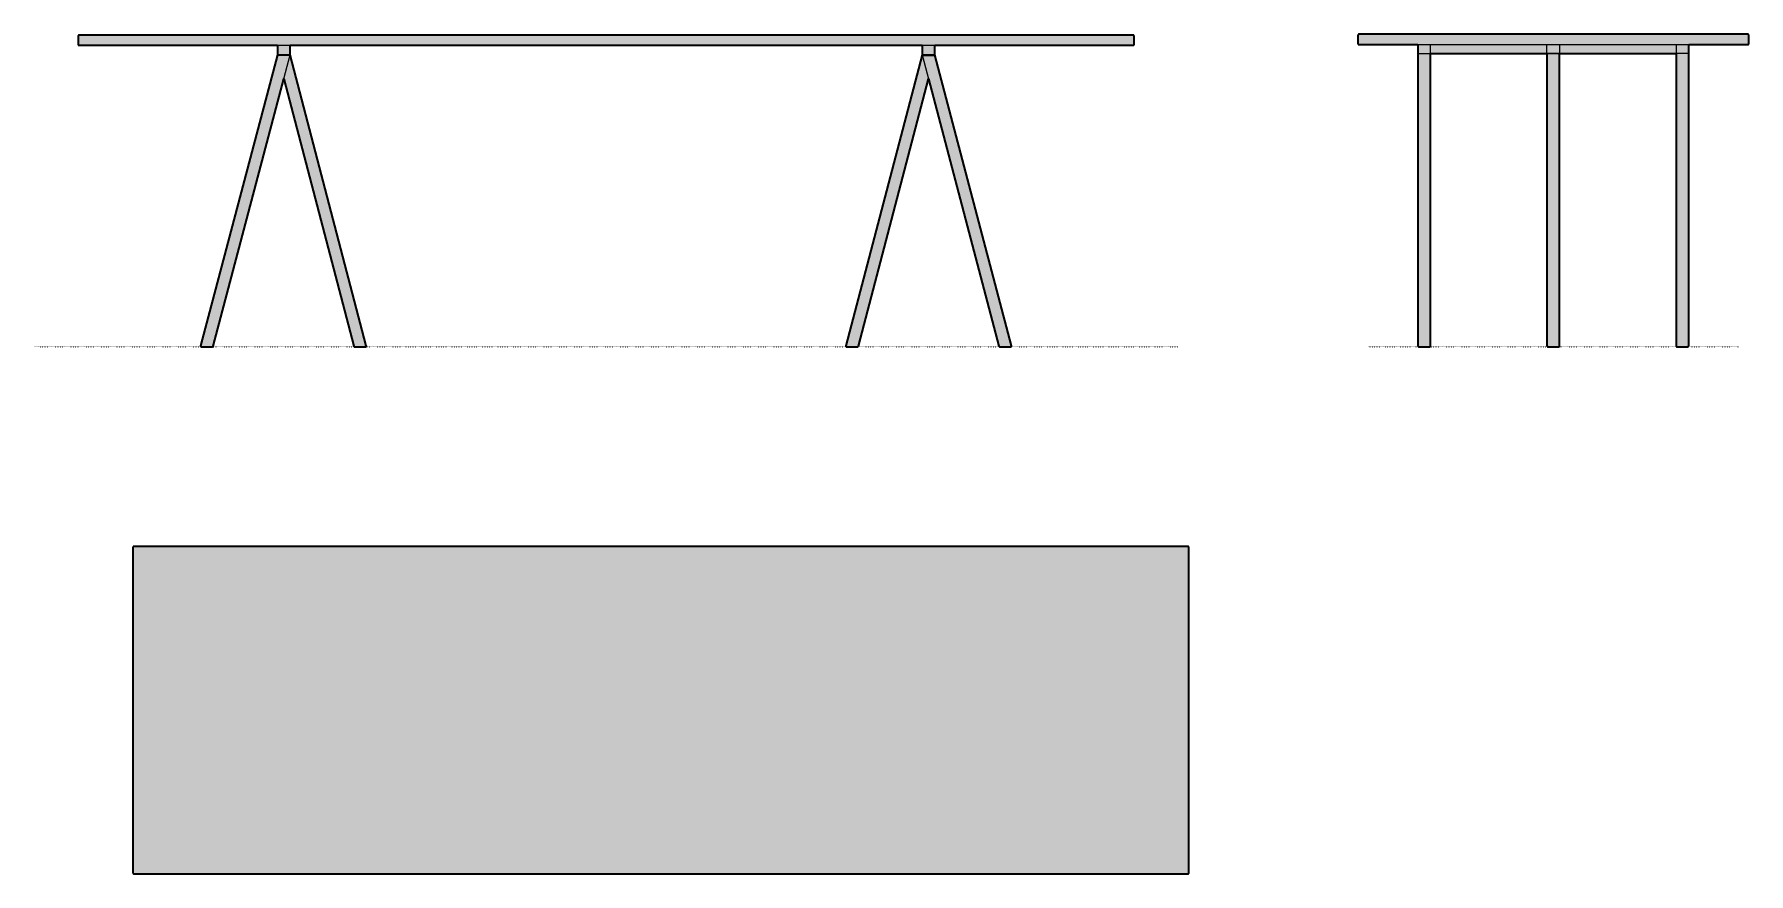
# Model space of a CAD drawing. Header units: millimetres. Extents: x 0 to 4059, y -1248 to 740.
import ezdxf

# ---------------------------------------------------------------- set-up
doc = ezdxf.new("R2010")
doc.units = ezdxf.units.MM
doc.linetypes.add('Dots', pattern=[1, 0, -1])
doc.layers.add('Blocks', color=7, linetype='Continuous')
doc.layers.add('Blocks$Fill', color=7, linetype='Continuous', true_color=0xffffff)
for name, color, linetype, lineweight, true_color in [('Blocks$Inner', 7, 'Continuous', 25, 0x007f00), ('Blocks$Outline', 7, 'Continuous', 35, 0xff3f3f), ('Groud', 7, 'Dots', 25, 0x243775)]:
    doc.layers.add(name, color=color, linetype=linetype, lineweight=lineweight, true_color=true_color)

# ---------------------------------------------------------------- blocks, each defined once
blk = doc.blocks.new('Loop Stand Dining Table Top')
at = {"layer": 'Blocks$Fill'}
blk.add_hatch(color=256, dxfattribs=at).paths.add_polyline_path([(2498, 387.5), (2, 387.5), (1.9, 387.5), (1.9, 387.5), (1.8, 387.5), (1.7, 387.5), (1.7, 387.5), (1.6, 387.5), (1.5, 387.4), (1.5, 387.4), (1.4, 387.4), (1.3, 387.4), (1.3, 387.4), (1.2, 387.3), (1.1, 387.3), (1.1, 387.3), (1, 387.2), (1, 387.2), (0.9, 387.2), (0.8, 387.1), (0.8, 387.1), (0.7, 387.1), (0.7, 387), (0.6, 387), (0.6, 386.9), (0.5, 386.9), (0.5, 386.8), (0.4, 386.8), (0.4, 386.7), (0.4, 386.7), (0.3, 386.6), (0.3, 386.5), (0.3, 386.5), (0.2, 386.4), (0.2, 386.4), (0.2, 386.3), (0.1, 386.2), (0.1, 386.2), (0.1, 386.1), (0.1, 386), (0.1, 386), (0, 385.9), (0, 385.8), (0, 385.8), (0, 385.7), (0, 385.6), (0, 385.6), (0, 385.5), (0, -385.5), (0, -385.6), (0, -385.6), (0, -385.7), (0, -385.8), (0, -385.8), (0, -385.9), (0.1, -386), (0.1, -386), (0.1, -386.1), (0.1, -386.2), (0.1, -386.2), (0.2, -386.3), (0.2, -386.4), (0.2, -386.4), (0.3, -386.5), (0.3, -386.5), (0.3, -386.6), (0.4, -386.7), (0.4, -386.7), (0.4, -386.8), (0.5, -386.8), (0.5, -386.9), (0.6, -386.9), (0.6, -387), (0.7, -387), (0.7, -387.1), (0.8, -387.1), (0.8, -387.1), (0.9, -387.2), (1, -387.2), (1, -387.2), (1.1, -387.3), (1.1, -387.3), (1.2, -387.3), (1.3, -387.4), (1.3, -387.4), (1.4, -387.4), (1.5, -387.4), (1.5, -387.4), (1.6, -387.5), (1.7, -387.5), (1.7, -387.5), (1.8, -387.5), (1.9, -387.5), (1.9, -387.5), (2, -387.5), (2498, -387.5), (2498.1, -387.5), (2498.1, -387.5), (2498.2, -387.5), (2498.3, -387.5), (2498.3, -387.5), (2498.4, -387.5), (2498.5, -387.4), (2498.5, -387.4), (2498.6, -387.4), (2498.7, -387.4), (2498.7, -387.4), (2498.8, -387.3), (2498.9, -387.3), (2498.9, -387.3), (2499, -387.2), (2499, -387.2), (2499.1, -387.2), (2499.2, -387.1), (2499.2, -387.1), (2499.3, -387.1), (2499.3, -387), (2499.4, -387), (2499.4, -386.9), (2499.5, -386.9), (2499.5, -386.8), (2499.6, -386.8), (2499.6, -386.7), (2499.6, -386.7), (2499.7, -386.6), (2499.7, -386.5), (2499.7, -386.5), (2499.8, -386.4), (2499.8, -386.4), (2499.8, -386.3), (2499.9, -386.2), (2499.9, -386.2), (2499.9, -386.1), (2499.9, -386), (2499.9, -386), (2500, -385.9), (2500, -385.8), (2500, -385.8), (2500, -385.7), (2500, -385.6), (2500, -385.6), (2500, -385.5), (2500, 385.5), (2500, 385.6), (2500, 385.6), (2500, 385.7), (2500, 385.8), (2500, 385.8), (2500, 385.9), (2499.9, 386), (2499.9, 386), (2499.9, 386.1), (2499.9, 386.2), (2499.9, 386.2), (2499.8, 386.3), (2499.8, 386.4), (2499.8, 386.4), (2499.7, 386.5), (2499.7, 386.5), (2499.7, 386.6), (2499.6, 386.7), (2499.6, 386.7), (2499.6, 386.8), (2499.5, 386.8), (2499.5, 386.9), (2499.4, 386.9), (2499.4, 387), (2499.3, 387), (2499.3, 387.1), (2499.2, 387.1), (2499.2, 387.1), (2499.1, 387.2), (2499, 387.2), (2499, 387.2), (2498.9, 387.3), (2498.9, 387.3), (2498.8, 387.3), (2498.7, 387.4), (2498.7, 387.4), (2498.6, 387.4), (2498.5, 387.4), (2498.5, 387.4), (2498.4, 387.5), (2498.3, 387.5), (2498.3, 387.5), (2498.2, 387.5), (2498.1, 387.5), (2498.1, 387.5)], flags=0)
at = {"layer": 'Blocks$Inner'}
blk.add_lwpolyline([(2498, 387.5), (2, 387.5), (1.9, 387.5), (1.9, 387.5), (1.8, 387.5), (1.7, 387.5), (1.7, 387.5), (1.6, 387.5), (1.5, 387.4), (1.5, 387.4), (1.4, 387.4), (1.3, 387.4), (1.3, 387.4), (1.2, 387.3), (1.1, 387.3), (1.1, 387.3), (1, 387.2), (1, 387.2), (0.9, 387.2), (0.8, 387.1), (0.8, 387.1), (0.7, 387.1), (0.7, 387), (0.6, 387), (0.6, 386.9), (0.5, 386.9), (0.5, 386.8), (0.4, 386.8), (0.4, 386.7), (0.4, 386.7), (0.3, 386.6), (0.3, 386.5), (0.3, 386.5), (0.2, 386.4), (0.2, 386.4), (0.2, 386.3), (0.1, 386.2), (0.1, 386.2), (0.1, 386.1), (0.1, 386), (0.1, 386), (0, 385.9), (0, 385.8), (0, 385.8), (0, 385.7), (0, 385.6), (0, 385.6), (0, 385.5), (0, -385.5), (0, -385.6), (0, -385.6), (0, -385.7), (0, -385.8), (0, -385.8), (0, -385.9), (0.1, -386), (0.1, -386), (0.1, -386.1), (0.1, -386.2), (0.1, -386.2), (0.2, -386.3), (0.2, -386.4), (0.2, -386.4), (0.3, -386.5), (0.3, -386.5), (0.3, -386.6), (0.4, -386.7), (0.4, -386.7), (0.4, -386.8), (0.5, -386.8), (0.5, -386.9), (0.6, -386.9), (0.6, -387), (0.7, -387), (0.7, -387.1), (0.8, -387.1), (0.8, -387.1), (0.9, -387.2), (1, -387.2), (1, -387.2), (1.1, -387.3), (1.1, -387.3), (1.2, -387.3), (1.3, -387.4), (1.3, -387.4), (1.4, -387.4), (1.5, -387.4), (1.5, -387.4), (1.6, -387.5), (1.7, -387.5), (1.7, -387.5), (1.8, -387.5), (1.9, -387.5), (1.9, -387.5), (2, -387.5), (2498, -387.5), (2498.1, -387.5), (2498.1, -387.5), (2498.2, -387.5), (2498.3, -387.5), (2498.3, -387.5), (2498.4, -387.5), (2498.5, -387.4), (2498.5, -387.4), (2498.6, -387.4), (2498.7, -387.4), (2498.7, -387.4), (2498.8, -387.3), (2498.9, -387.3), (2498.9, -387.3), (2499, -387.2), (2499, -387.2), (2499.1, -387.2), (2499.2, -387.1), (2499.2, -387.1), (2499.3, -387.1), (2499.3, -387), (2499.4, -387), (2499.4, -386.9), (2499.5, -386.9), (2499.5, -386.8), (2499.6, -386.8), (2499.6, -386.7), (2499.6, -386.7), (2499.7, -386.6), (2499.7, -386.5), (2499.7, -386.5), (2499.8, -386.4), (2499.8, -386.4), (2499.8, -386.3), (2499.9, -386.2), (2499.9, -386.2), (2499.9, -386.1), (2499.9, -386), (2499.9, -386), (2500, -385.9), (2500, -385.8), (2500, -385.8), (2500, -385.7), (2500, -385.6), (2500, -385.6), (2500, -385.5), (2500, 385.5), (2500, 385.6), (2500, 385.6), (2500, 385.7), (2500, 385.8), (2500, 385.8), (2500, 385.9), (2499.9, 386), (2499.9, 386), (2499.9, 386.1), (2499.9, 386.2), (2499.9, 386.2), (2499.8, 386.3), (2499.8, 386.4), (2499.8, 386.4), (2499.7, 386.5), (2499.7, 386.5), (2499.7, 386.6), (2499.6, 386.7), (2499.6, 386.7), (2499.6, 386.8), (2499.5, 386.8), (2499.5, 386.9), (2499.4, 386.9), (2499.4, 387), (2499.3, 387), (2499.3, 387.1), (2499.2, 387.1), (2499.2, 387.1), (2499.1, 387.2), (2499, 387.2), (2499, 387.2), (2498.9, 387.3), (2498.9, 387.3), (2498.8, 387.3), (2498.7, 387.4), (2498.7, 387.4), (2498.6, 387.4), (2498.5, 387.4), (2498.5, 387.4), (2498.4, 387.5), (2498.3, 387.5), (2498.3, 387.5), (2498.2, 387.5), (2498.1, 387.5), (2498.1, 387.5)], close=True, dxfattribs=at)
at = {"layer": 'Blocks$Outline'}
for points in [[(0.1, 386), (0, 385.9)], [(0, 385.9), (0, 385.8)], [(0, 385.8), (0, 385.8)], [(0, 385.8), (0, 385.7)], [(0, 385.7), (0, 385.6)], [(0, 385.6), (0, 385.6)], [(0, 385.6), (0, 385.5)], [(0, 385.5), (0, -385.5)], [(0.2, 386.3), (0.1, 386.2)], [(0.1, 386.2), (0.1, 386.2)], [(0.1, 386.2), (0.1, 386.1)], [(0.1, 386.1), (0.1, 386)], [(0.1, 386), (0.1, 386)], [(0.3, 386.5), (0.2, 386.4)], [(0.2, 386.4), (0.2, 386.4)], [(0.2, 386.4), (0.2, 386.3)], [(0.4, 386.7), (0.3, 386.6)], [(0.3, 386.6), (0.3, 386.5)], [(0.3, 386.5), (0.3, 386.5)], [(0.5, 386.8), (0.4, 386.8)], [(0.4, 386.8), (0.4, 386.7)], [(0.4, 386.7), (0.4, 386.7)], [(0.6, 386.9), (0.5, 386.9)], [(0.5, 386.9), (0.5, 386.8)], [(0.7, 387), (0.6, 387)], [(0.6, 387), (0.6, 386.9)], [(0.8, 387.1), (0.7, 387.1)], [(0.7, 387.1), (0.7, 387)], [(0.9, 387.2), (0.8, 387.1)], [(0.8, 387.1), (0.8, 387.1)], [(1, 387.2), (0.9, 387.2)], [(1.1, 387.3), (1, 387.2)], [(1, 387.2), (1, 387.2)], [(1.2, 387.3), (1.1, 387.3)], [(1.1, 387.3), (1.1, 387.3)], [(1.3, 387.4), (1.2, 387.3)], [(1.4, 387.4), (1.3, 387.4)], [(1.3, 387.4), (1.3, 387.4)], [(1.5, 387.4), (1.4, 387.4)], [(1.6, 387.5), (1.5, 387.4)], [(1.5, 387.4), (1.5, 387.4)], [(1.7, 387.5), (1.6, 387.5)], [(1.8, 387.5), (1.7, 387.5)], [(1.7, 387.5), (1.7, 387.5)], [(1.9, 387.5), (1.8, 387.5)], [(2, 387.5), (1.9, 387.5)], [(1.9, 387.5), (1.9, 387.5)], [(2498, 387.5), (2, 387.5)], [(2498.1, 387.5), (2498, 387.5)], [(2498.2, 387.5), (2498.1, 387.5)], [(2498.1, 387.5), (2498.1, 387.5)], [(2498.3, 387.5), (2498.2, 387.5)], [(2498.4, 387.5), (2498.3, 387.5)], [(2498.3, 387.5), (2498.3, 387.5)], [(2498.5, 387.4), (2498.4, 387.5)], [(2498.6, 387.4), (2498.5, 387.4)], [(2498.5, 387.4), (2498.5, 387.4)], [(2498.7, 387.4), (2498.6, 387.4)], [(2498.8, 387.3), (2498.7, 387.4)], [(2498.7, 387.4), (2498.7, 387.4)], [(2498.9, 387.3), (2498.8, 387.3)], [(2499, 387.2), (2498.9, 387.3)], [(2498.9, 387.3), (2498.9, 387.3)], [(2499.1, 387.2), (2499, 387.2)], [(2499, 387.2), (2499, 387.2)], [(2499.2, 387.1), (2499.1, 387.2)], [(2499.3, 387.1), (2499.2, 387.1)], [(2499.2, 387.1), (2499.2, 387.1)], [(2499.3, 387), (2499.3, 387.1)], [(2499.4, 387), (2499.3, 387)], [(2499.4, 386.9), (2499.4, 387)], [(2499.5, 386.9), (2499.4, 386.9)], [(2499.5, 386.8), (2499.5, 386.9)], [(2499.6, 386.8), (2499.5, 386.8)], [(2499.6, 386.7), (2499.6, 386.8)], [(2499.7, 386.6), (2499.6, 386.7)], [(2499.6, 386.7), (2499.6, 386.7)], [(2499.7, 386.5), (2499.7, 386.6)], [(2499.8, 386.4), (2499.7, 386.5)], [(2499.7, 386.5), (2499.7, 386.5)], [(2499.8, 386.3), (2499.8, 386.4)], [(2499.8, 386.4), (2499.8, 386.4)], [(2499.9, 386.2), (2499.8, 386.3)], [(2499.9, 386.1), (2499.9, 386.2)], [(2499.9, 386.2), (2499.9, 386.2)], [(2499.9, 386), (2499.9, 386.1)], [(2500, 385.9), (2499.9, 386)], [(2499.9, 386), (2499.9, 386)], [(2500, 385.8), (2500, 385.9)], [(2500, 385.7), (2500, 385.8)], [(2500, 385.8), (2500, 385.8)], [(2500, 385.6), (2500, 385.7)], [(2500, 385.5), (2500, 385.6)], [(2500, 385.6), (2500, 385.6)], [(2500, -385.5), (2500, 385.5)], [(0, -385.5), (0, -385.6)], [(0, -385.6), (0, -385.6)], [(0, -385.6), (0, -385.7)], [(0, -385.7), (0, -385.8)], [(0, -385.8), (0, -385.8)], [(0, -385.8), (0, -385.9)], [(0, -385.9), (0.1, -386)], [(0.1, -386), (0.1, -386)], [(0.1, -386), (0.1, -386.1)], [(0.1, -386.1), (0.1, -386.2)], [(0.1, -386.2), (0.1, -386.2)], [(0.1, -386.2), (0.2, -386.3)], [(0.2, -386.3), (0.2, -386.4)], [(0.2, -386.4), (0.2, -386.4)], [(0.2, -386.4), (0.3, -386.5)], [(0.3, -386.5), (0.3, -386.5)], [(0.3, -386.5), (0.3, -386.6)], [(0.3, -386.6), (0.4, -386.7)], [(0.4, -386.7), (0.4, -386.7)], [(0.4, -386.7), (0.4, -386.8)], [(0.4, -386.8), (0.5, -386.8)], [(0.5, -386.8), (0.5, -386.9)], [(0.5, -386.9), (0.6, -386.9)], [(0.6, -386.9), (0.6, -387)], [(0.6, -387), (0.7, -387)], [(0.7, -387), (0.7, -387.1)], [(0.7, -387.1), (0.8, -387.1)], [(0.8, -387.1), (0.8, -387.1)], [(0.8, -387.1), (0.9, -387.2)], [(0.9, -387.2), (1, -387.2)], [(1, -387.2), (1, -387.2)], [(1, -387.2), (1.1, -387.3)], [(1.1, -387.3), (1.1, -387.3)], [(1.1, -387.3), (1.2, -387.3)], [(1.2, -387.3), (1.3, -387.4)], [(1.3, -387.4), (1.3, -387.4)], [(1.3, -387.4), (1.4, -387.4)], [(1.4, -387.4), (1.5, -387.4)], [(1.5, -387.4), (1.5, -387.4)], [(1.5, -387.4), (1.6, -387.5)], [(1.6, -387.5), (1.7, -387.5)], [(1.7, -387.5), (1.7, -387.5)], [(1.7, -387.5), (1.8, -387.5)], [(1.8, -387.5), (1.9, -387.5)], [(1.9, -387.5), (1.9, -387.5)], [(1.9, -387.5), (2, -387.5)], [(2, -387.5), (2498, -387.5)], [(2498, -387.5), (2498.1, -387.5)], [(2498.1, -387.5), (2498.1, -387.5)], [(2498.1, -387.5), (2498.2, -387.5)], [(2498.2, -387.5), (2498.3, -387.5)], [(2498.3, -387.5), (2498.3, -387.5)], [(2498.3, -387.5), (2498.4, -387.5)], [(2498.4, -387.5), (2498.5, -387.4)], [(2498.5, -387.4), (2498.5, -387.4)], [(2498.5, -387.4), (2498.6, -387.4)], [(2498.6, -387.4), (2498.7, -387.4)], [(2498.7, -387.4), (2498.8, -387.3)], [(2498.7, -387.4), (2498.7, -387.4)], [(2498.8, -387.3), (2498.9, -387.3)], [(2498.9, -387.3), (2499, -387.2)], [(2498.9, -387.3), (2498.9, -387.3)], [(2499, -387.2), (2499, -387.2)], [(2499, -387.2), (2499.1, -387.2)], [(2499.1, -387.2), (2499.2, -387.1)], [(2499.2, -387.1), (2499.2, -387.1)], [(2499.2, -387.1), (2499.3, -387.1)], [(2499.3, -387.1), (2499.3, -387)], [(2499.3, -387), (2499.4, -387)], [(2499.4, -387), (2499.4, -386.9)], [(2499.4, -386.9), (2499.5, -386.9)], [(2499.5, -386.9), (2499.5, -386.8)], [(2499.5, -386.8), (2499.6, -386.8)], [(2499.6, -386.7), (2499.7, -386.6)], [(2499.6, -386.8), (2499.6, -386.7)], [(2499.6, -386.7), (2499.6, -386.7)], [(2499.7, -386.5), (2499.8, -386.4)], [(2499.7, -386.6), (2499.7, -386.5)], [(2499.7, -386.5), (2499.7, -386.5)], [(2499.8, -386.3), (2499.9, -386.2)], [(2499.8, -386.4), (2499.8, -386.3)], [(2499.8, -386.4), (2499.8, -386.4)], [(2499.9, -386), (2500, -385.9)], [(2499.9, -386.1), (2499.9, -386)], [(2499.9, -386), (2499.9, -386)], [(2499.9, -386.2), (2499.9, -386.1)], [(2499.9, -386.2), (2499.9, -386.2)], [(2500, -385.6), (2500, -385.5)], [(2500, -385.7), (2500, -385.6)], [(2500, -385.6), (2500, -385.6)], [(2500, -385.8), (2500, -385.7)], [(2500, -385.9), (2500, -385.8)], [(2500, -385.8), (2500, -385.8)]]:
    blk.add_lwpolyline(points, dxfattribs=at)
blk = doc.blocks.new('Loop Stand Dining Table Side')
at = {"layer": 'Blocks$Fill'}
blk.add_hatch(color=256, dxfattribs=at).paths.add_polyline_path([(898.9, 740), (438.4, 740), (-22.1, 740), (-22.1, 740), (-22.2, 740), (-22.3, 740), (-22.3, 740), (-22.4, 740), (-22.5, 740), (-22.5, 739.9), (-22.6, 739.9), (-22.7, 739.9), (-22.7, 739.9), (-22.8, 739.9), (-22.9, 739.8), (-22.9, 739.8), (-23, 739.8), (-23, 739.7), (-23.1, 739.7), (-23.2, 739.7), (-23.2, 739.6), (-23.3, 739.6), (-23.3, 739.6), (-23.4, 739.5), (-23.4, 739.5), (-23.5, 739.4), (-23.5, 739.4), (-23.6, 739.3), (-23.6, 739.3), (-23.7, 739.2), (-23.7, 739.2), (-23.7, 739.1), (-23.8, 739), (-23.8, 739), (-23.8, 738.9), (-23.9, 738.9), (-23.9, 738.8), (-23.9, 738.7), (-23.9, 738.7), (-24, 738.6), (-24, 738.5), (-24, 738.5), (-24, 738.4), (-24, 738.3), (-24, 738.3), (-24, 738.2), (-24.1, 738.1), (-24.1, 738.1), (-24.1, 738), (-24.1, 717.4), (-24.1, 717.3), (-24.1, 717.2), (-24, 717.2), (-24, 717.1), (-24, 717), (-24, 717), (-24, 716.9), (-24, 716.8), (-24, 716.8), (-23.9, 716.7), (-23.9, 716.6), (-23.9, 716.6), (-23.9, 716.5), (-23.8, 716.4), (-23.8, 716.4), (-23.8, 716.3), (-23.7, 716.3), (-23.7, 716.2), (-23.7, 716.2), (-23.6, 716.1), (-23.6, 716), (-23.5, 716), (-23.5, 715.9), (-23.4, 715.9), (-23.4, 715.9), (-23.3, 715.8), (-23.3, 715.8), (-23.2, 715.7), (-23.2, 715.7), (-23.1, 715.7), (-23, 715.6), (-23, 715.6), (-22.9, 715.6), (-22.9, 715.5), (-22.8, 715.5), (-22.7, 715.5), (-22.7, 715.5), (-22.6, 715.4), (-22.5, 715.4), (-22.5, 715.4), (-22.4, 715.4), (-22.3, 715.4), (-22.3, 715.4), (-22.2, 715.4), (-22.1, 715.4), (-22.1, 715.4), (118, 715.4), (118, 2), (118, 1.9), (118, 1.9), (118, 1.8), (118, 1.7), (118.1, 1.7), (118.1, 1.6), (118.1, 1.5), (118.1, 1.5), (118.1, 1.4), (118.1, 1.3), (118.2, 1.3), (118.2, 1.2), (118.2, 1.1), (118.3, 1.1), (118.3, 1), (118.3, 1), (118.4, 0.9), (118.4, 0.8), (118.4, 0.8), (118.5, 0.7), (118.5, 0.7), (118.6, 0.6), (118.6, 0.6), (118.7, 0.5), (118.7, 0.5), (118.8, 0.4), (118.8, 0.4), (118.9, 0.4), (118.9, 0.3), (119, 0.3), (119.1, 0.3), (119.1, 0.2), (119.2, 0.2), (119.2, 0.2), (119.3, 0.1), (119.4, 0.1), (119.4, 0.1), (119.5, 0.1), (119.6, 0.1), (119.6, 0), (119.7, 0), (119.8, 0), (119.8, 0), (119.9, 0), (120, 0), (120, 0), (146, 0), (146.1, 0), (146.2, 0), (146.2, 0), (146.3, 0), (146.4, 0), (146.4, 0), (146.5, 0.1), (146.6, 0.1), (146.6, 0.1), (146.7, 0.1), (146.8, 0.1), (146.8, 0.2), (146.9, 0.2), (147, 0.2), (147, 0.3), (147.1, 0.3), (147.1, 0.3), (147.2, 0.4), (147.2, 0.4), (147.3, 0.4), (147.3, 0.5), (147.4, 0.5), (147.4, 0.6), (147.5, 0.6), (147.5, 0.7), (147.6, 0.7), (147.6, 0.8), (147.7, 0.8), (147.7, 0.9), (147.7, 1), (147.8, 1), (147.8, 1.1), (147.8, 1.1), (147.9, 1.2), (147.9, 1.3), (147.9, 1.3), (147.9, 1.4), (148, 1.5), (148, 1.5), (148, 1.6), (148, 1.7), (148, 1.7), (148, 1.8), (148, 1.9), (148, 1.9), (148, 2), (148, 694.7), (423.4, 694.7), (423.4, 2), (423.4, 1.9), (423.4, 1.9), (423.5, 1.8), (423.5, 1.7), (423.5, 1.7), (423.5, 1.6), (423.5, 1.5), (423.5, 1.5), (423.5, 1.4), (423.6, 1.3), (423.6, 1.3), (423.6, 1.2), (423.6, 1.1), (423.7, 1.1), (423.7, 1), (423.7, 1), (423.8, 0.9), (423.8, 0.8), (423.9, 0.8), (423.9, 0.7), (423.9, 0.7), (424, 0.6), (424, 0.6), (424.1, 0.5), (424.1, 0.5), (424.2, 0.4), (424.2, 0.4), (424.3, 0.4), (424.3, 0.3), (424.4, 0.3), (424.5, 0.3), (424.5, 0.2), (424.6, 0.2), (424.6, 0.2), (424.7, 0.1), (424.8, 0.1), (424.8, 0.1), (424.9, 0.1), (425, 0.1), (425, 0), (425.1, 0), (425.2, 0), (425.2, 0), (425.3, 0), (425.4, 0), (425.4, 0), (438.4, 0), (451.4, 0), (451.5, 0), (451.6, 0), (451.6, 0), (451.7, 0), (451.8, 0), (451.9, 0), (451.9, 0.1), (452, 0.1), (452, 0.1), (452.1, 0.1), (452.2, 0.1), (452.2, 0.2), (452.3, 0.2), (452.4, 0.2), (452.4, 0.3), (452.5, 0.3), (452.5, 0.3), (452.6, 0.4), (452.7, 0.4), (452.7, 0.4), (452.8, 0.5), (452.8, 0.5), (452.9, 0.6), (452.9, 0.6), (453, 0.7), (453, 0.7), (453, 0.8), (453.1, 0.8), (453.1, 0.9), (453.2, 1), (453.2, 1), (453.2, 1.1), (453.3, 1.1), (453.3, 1.2), (453.3, 1.3), (453.3, 1.3), (453.4, 1.4), (453.4, 1.5), (453.4, 1.5), (453.4, 1.6), (453.4, 1.7), (453.4, 1.7), (453.4, 1.8), (453.4, 1.9), (453.4, 1.9), (453.4, 2), (453.4, 694.7), (728.9, 694.7), (728.9, 2), (728.9, 1.9), (728.9, 1.9), (728.9, 1.8), (728.9, 1.7), (728.9, 1.7), (728.9, 1.6), (728.9, 1.5), (728.9, 1.5), (729, 1.4), (729, 1.3), (729, 1.3), (729, 1.2), (729.1, 1.1), (729.1, 1.1), (729.1, 1), (729.1, 1), (729.2, 0.9), (729.2, 0.8), (729.3, 0.8), (729.3, 0.7), (729.4, 0.7), (729.4, 0.6), (729.4, 0.6), (729.5, 0.5), (729.5, 0.5), (729.6, 0.4), (729.6, 0.4), (729.7, 0.4), (729.8, 0.3), (729.8, 0.3), (729.9, 0.3), (729.9, 0.2), (730, 0.2), (730.1, 0.2), (730.1, 0.1), (730.2, 0.1), (730.3, 0.1), (730.3, 0.1), (730.4, 0.1), (730.5, 0), (730.5, 0), (730.6, 0), (730.7, 0), (730.7, 0), (730.8, 0), (730.9, 0), (756.9, 0), (756.9, 0), (757, 0), (757.1, 0), (757.1, 0), (757.2, 0), (757.3, 0), (757.3, 0.1), (757.4, 0.1), (757.5, 0.1), (757.5, 0.1), (757.6, 0.1), (757.7, 0.2), (757.7, 0.2), (757.8, 0.2), (757.8, 0.3), (757.9, 0.3), (758, 0.3), (758, 0.4), (758.1, 0.4), (758.1, 0.4), (758.2, 0.5), (758.2, 0.5), (758.3, 0.6), (758.3, 0.6), (758.4, 0.7), (758.4, 0.7), (758.5, 0.8), (758.5, 0.8), (758.5, 0.9), (758.6, 1), (758.6, 1), (758.6, 1.1), (758.7, 1.1), (758.7, 1.2), (758.7, 1.3), (758.7, 1.3), (758.8, 1.4), (758.8, 1.5), (758.8, 1.5), (758.8, 1.6), (758.8, 1.7), (758.8, 1.7), (758.8, 1.8), (758.9, 1.9), (758.9, 1.9), (758.9, 2), (758.9, 715.4), (898.9, 715.4), (899, 715.4), (899.1, 715.4), (899.2, 715.4), (899.2, 715.4), (899.3, 715.4), (899.4, 715.4), (899.4, 715.4), (899.5, 715.4), (899.6, 715.5), (899.6, 715.5), (899.7, 715.5), (899.7, 715.5), (899.8, 715.6), (899.9, 715.6), (899.9, 715.6), (900, 715.7), (900, 715.7), (900.1, 715.7), (900.2, 715.8), (900.2, 715.8), (900.3, 715.9), (900.3, 715.9), (900.4, 715.9), (900.4, 716), (900.5, 716), (900.5, 716.1), (900.5, 716.2), (900.6, 716.2), (900.6, 716.3), (900.7, 716.3), (900.7, 716.4), (900.7, 716.4), (900.8, 716.5), (900.8, 716.6), (900.8, 716.6), (900.8, 716.7), (900.9, 716.8), (900.9, 716.8), (900.9, 716.9), (900.9, 717), (900.9, 717), (900.9, 717.1), (900.9, 717.2), (900.9, 717.2), (900.9, 717.3), (900.9, 717.4), (900.9, 738), (900.9, 738.1), (900.9, 738.1), (900.9, 738.2), (900.9, 738.3), (900.9, 738.3), (900.9, 738.4), (900.9, 738.5), (900.9, 738.5), (900.9, 738.6), (900.8, 738.7), (900.8, 738.7), (900.8, 738.8), (900.8, 738.9), (900.7, 738.9), (900.7, 739), (900.7, 739), (900.6, 739.1), (900.6, 739.2), (900.5, 739.2), (900.5, 739.3), (900.5, 739.3), (900.4, 739.4), (900.4, 739.4), (900.3, 739.5), (900.3, 739.5), (900.2, 739.6), (900.2, 739.6), (900.1, 739.6), (900, 739.7), (900, 739.7), (899.9, 739.7), (899.9, 739.8), (899.8, 739.8), (899.7, 739.8), (899.7, 739.9), (899.6, 739.9), (899.6, 739.9), (899.5, 739.9), (899.4, 739.9), (899.4, 740), (899.3, 740), (899.2, 740), (899.2, 740), (899.1, 740), (899, 740)], flags=0)
at = {"layer": 'Blocks$Inner'}
blk.add_lwpolyline([(900.9, 717.4), (900.9, 738), (900.9, 738.1), (900.9, 738.1), (900.9, 738.2), (900.9, 738.3), (900.9, 738.3), (900.9, 738.4), (900.9, 738.5), (900.9, 738.5), (900.9, 738.6), (900.8, 738.7), (900.8, 738.7), (900.8, 738.8), (900.8, 738.9), (900.7, 738.9), (900.7, 739), (900.7, 739), (900.6, 739.1), (900.6, 739.2), (900.5, 739.2), (900.5, 739.3), (900.5, 739.3), (900.4, 739.4), (900.4, 739.4), (900.3, 739.5), (900.3, 739.5), (900.2, 739.6), (900.2, 739.6), (900.1, 739.6), (900, 739.7), (900, 739.7), (899.9, 739.7), (899.9, 739.8), (899.8, 739.8), (899.7, 739.8), (899.7, 739.9), (899.6, 739.9), (899.6, 739.9), (899.5, 739.9), (899.4, 739.9), (899.4, 740), (899.3, 740), (899.2, 740), (899.2, 740), (899.1, 740), (899, 740), (898.9, 740), (438.4, 740), (-22.1, 740), (-22.1, 740), (-22.2, 740), (-22.3, 740), (-22.3, 740), (-22.4, 740), (-22.5, 740), (-22.5, 739.9), (-22.6, 739.9), (-22.7, 739.9), (-22.7, 739.9), (-22.8, 739.9), (-22.9, 739.8), (-22.9, 739.8), (-23, 739.8), (-23, 739.7), (-23.1, 739.7), (-23.2, 739.7), (-23.2, 739.6), (-23.3, 739.6), (-23.3, 739.6), (-23.4, 739.5), (-23.4, 739.5), (-23.5, 739.4), (-23.5, 739.4), (-23.6, 739.3), (-23.6, 739.3), (-23.7, 739.2), (-23.7, 739.2), (-23.7, 739.1), (-23.8, 739), (-23.8, 739), (-23.8, 738.9), (-23.9, 738.9), (-23.9, 738.8), (-23.9, 738.7), (-23.9, 738.7), (-24, 738.6), (-24, 738.5), (-24, 738.5), (-24, 738.4), (-24, 738.3), (-24, 738.3), (-24, 738.2), (-24.1, 738.1), (-24.1, 738.1), (-24.1, 738), (-24.1, 717.4), (-24.1, 717.3), (-24.1, 717.2), (-24, 717.2), (-24, 717.1), (-24, 717), (-24, 717), (-24, 716.9), (-24, 716.8), (-24, 716.8), (-23.9, 716.7), (-23.9, 716.6), (-23.9, 716.6), (-23.9, 716.5), (-23.8, 716.4), (-23.8, 716.4), (-23.8, 716.3), (-23.7, 716.3), (-23.7, 716.2), (-23.7, 716.2), (-23.6, 716.1), (-23.6, 716), (-23.5, 716), (-23.5, 715.9), (-23.4, 715.9), (-23.4, 715.9), (-23.3, 715.8), (-23.3, 715.8), (-23.2, 715.7), (-23.2, 715.7), (-23.1, 715.7), (-23, 715.6), (-23, 715.6), (-22.9, 715.6), (-22.9, 715.5), (-22.8, 715.5), (-22.7, 715.5), (-22.7, 715.5), (-22.6, 715.4), (-22.5, 715.4), (-22.5, 715.4), (-22.4, 715.4), (-22.3, 715.4), (-22.3, 715.4), (-22.2, 715.4), (-22.1, 715.4), (-22.1, 715.4), (438.4, 715.4), (453.4, 715.4), (453.4, 2), (453.4, 1.9), (453.4, 1.9), (453.4, 1.8), (453.4, 1.7), (453.4, 1.7), (453.4, 1.6), (453.4, 1.5), (453.4, 1.5), (453.4, 1.4), (453.3, 1.3), (453.3, 1.3), (453.3, 1.2), (453.3, 1.1), (453.2, 1.1), (453.2, 1), (453.2, 1), (453.1, 0.9), (453.1, 0.8), (453, 0.8), (453, 0.7), (453, 0.7), (452.9, 0.6), (452.9, 0.6), (452.8, 0.5), (452.8, 0.5), (452.7, 0.4), (452.7, 0.4), (452.6, 0.4), (452.5, 0.3), (452.5, 0.3), (452.4, 0.3), (452.4, 0.2), (452.3, 0.2), (452.2, 0.2), (452.2, 0.1), (452.1, 0.1), (452, 0.1), (452, 0.1), (451.9, 0.1), (451.9, 0), (451.8, 0), (451.7, 0), (451.6, 0), (451.6, 0), (451.5, 0), (451.4, 0), (438.4, 0), (425.4, 0), (425.4, 0), (425.3, 0), (425.2, 0), (425.2, 0), (425.1, 0), (425, 0), (425, 0.1), (424.9, 0.1), (424.8, 0.1), (424.8, 0.1), (424.7, 0.1), (424.6, 0.2), (424.6, 0.2), (424.5, 0.2), (424.5, 0.3), (424.4, 0.3), (424.3, 0.3), (424.3, 0.4), (424.2, 0.4), (424.2, 0.4), (424.1, 0.5), (424.1, 0.5), (424, 0.6), (424, 0.6), (423.9, 0.7), (423.9, 0.7), (423.9, 0.8), (423.8, 0.8), (423.8, 0.9), (423.7, 1), (423.7, 1), (423.7, 1.1), (423.6, 1.1), (423.6, 1.2), (423.6, 1.3), (423.6, 1.3), (423.5, 1.4), (423.5, 1.5), (423.5, 1.5), (423.5, 1.6), (423.5, 1.7), (423.5, 1.7), (423.5, 1.8), (423.4, 1.9), (423.4, 1.9), (423.4, 2), (423.4, 715.4), (438.4, 715.4), (898.9, 715.4), (899, 715.4), (899.1, 715.4), (899.2, 715.4), (899.2, 715.4), (899.3, 715.4), (899.4, 715.4), (899.4, 715.4), (899.5, 715.4), (899.6, 715.5), (899.6, 715.5), (899.7, 715.5), (899.7, 715.5), (899.8, 715.6), (899.9, 715.6), (899.9, 715.6), (900, 715.7), (900, 715.7), (900.1, 715.7), (900.2, 715.8), (900.2, 715.8), (900.3, 715.9), (900.3, 715.9), (900.4, 715.9), (900.4, 716), (900.5, 716), (900.5, 716.1), (900.5, 716.2), (900.6, 716.2), (900.6, 716.3), (900.7, 716.3), (900.7, 716.4), (900.7, 716.4), (900.8, 716.5), (900.8, 716.6), (900.8, 716.6), (900.8, 716.7), (900.9, 716.8), (900.9, 716.8), (900.9, 716.9), (900.9, 717), (900.9, 717), (900.9, 717.1), (900.9, 717.2), (900.9, 717.2), (900.9, 717.3)], close=True, dxfattribs=at)
for points in [[(118, 715.4), (118, 2), (118, 1.9), (118, 1.9), (118, 1.8), (118, 1.7), (118.1, 1.7), (118.1, 1.6), (118.1, 1.5), (118.1, 1.5), (118.1, 1.4), (118.1, 1.3), (118.2, 1.3), (118.2, 1.2), (118.2, 1.1), (118.3, 1.1), (118.3, 1), (118.3, 1), (118.4, 0.9), (118.4, 0.8), (118.4, 0.8), (118.5, 0.7), (118.5, 0.7), (118.6, 0.6), (118.6, 0.6), (118.7, 0.5), (118.7, 0.5), (118.8, 0.4), (118.8, 0.4), (118.9, 0.4), (118.9, 0.3), (119, 0.3), (119.1, 0.3), (119.1, 0.2), (119.2, 0.2), (119.2, 0.2), (119.3, 0.1), (119.4, 0.1), (119.4, 0.1), (119.5, 0.1), (119.6, 0.1), (119.6, 0), (119.7, 0), (119.8, 0), (119.8, 0), (119.9, 0), (120, 0), (120, 0), (146, 0), (146.1, 0), (146.2, 0), (146.2, 0), (146.3, 0), (146.4, 0), (146.4, 0), (146.5, 0.1), (146.6, 0.1), (146.6, 0.1), (146.7, 0.1), (146.8, 0.1), (146.8, 0.2), (146.9, 0.2), (147, 0.2), (147, 0.3), (147.1, 0.3), (147.1, 0.3), (147.2, 0.4), (147.2, 0.4), (147.3, 0.4), (147.3, 0.5), (147.4, 0.5), (147.4, 0.6), (147.5, 0.6), (147.5, 0.7), (147.6, 0.7), (147.6, 0.8), (147.7, 0.8), (147.7, 0.9), (147.7, 1), (147.8, 1), (147.8, 1.1), (147.8, 1.1), (147.9, 1.2), (147.9, 1.3), (147.9, 1.3), (147.9, 1.4), (148, 1.5), (148, 1.5), (148, 1.6), (148, 1.7), (148, 1.7), (148, 1.8), (148, 1.9), (148, 1.9), (148, 2), (148, 715.4)], [(118, 694.7), (438.4, 694.7), (453.4, 694.7)], [(758.9, 694.7), (438.4, 694.7), (423.4, 694.7)], [(728.9, 715.4), (728.9, 2), (728.9, 1.9), (728.9, 1.9), (728.9, 1.8), (728.9, 1.7), (728.9, 1.7), (728.9, 1.6), (728.9, 1.5), (728.9, 1.5), (729, 1.4), (729, 1.3), (729, 1.3), (729, 1.2), (729.1, 1.1), (729.1, 1.1), (729.1, 1), (729.1, 1), (729.2, 0.9), (729.2, 0.8), (729.3, 0.8), (729.3, 0.7), (729.4, 0.7), (729.4, 0.6), (729.4, 0.6), (729.5, 0.5), (729.5, 0.5), (729.6, 0.4), (729.6, 0.4), (729.7, 0.4), (729.8, 0.3), (729.8, 0.3), (729.9, 0.3), (729.9, 0.2), (730, 0.2), (730.1, 0.2), (730.1, 0.1), (730.2, 0.1), (730.3, 0.1), (730.3, 0.1), (730.4, 0.1), (730.5, 0), (730.5, 0), (730.6, 0), (730.7, 0), (730.7, 0), (730.8, 0), (730.9, 0), (756.9, 0), (756.9, 0), (757, 0), (757.1, 0), (757.1, 0), (757.2, 0), (757.3, 0), (757.3, 0.1), (757.4, 0.1), (757.5, 0.1), (757.5, 0.1), (757.6, 0.1), (757.7, 0.2), (757.7, 0.2), (757.8, 0.2), (757.8, 0.3), (757.9, 0.3), (758, 0.3), (758, 0.4), (758.1, 0.4), (758.1, 0.4), (758.2, 0.5), (758.2, 0.5), (758.3, 0.6), (758.3, 0.6), (758.4, 0.7), (758.4, 0.7), (758.5, 0.8), (758.5, 0.8), (758.5, 0.9), (758.6, 1), (758.6, 1), (758.6, 1.1), (758.7, 1.1), (758.7, 1.2), (758.7, 1.3), (758.7, 1.3), (758.8, 1.4), (758.8, 1.5), (758.8, 1.5), (758.8, 1.6), (758.8, 1.7), (758.8, 1.7), (758.8, 1.8), (758.9, 1.9), (758.9, 1.9), (758.9, 2), (758.9, 715.4)]]:
    blk.add_lwpolyline(points, dxfattribs=at)
at = {"layer": 'Blocks$Outline'}
for points in [[(-24, 738.2), (-24.1, 738.1)], [(-24.1, 738.1), (-24.1, 738.1)], [(-24.1, 738.1), (-24.1, 738)], [(-24.1, 738), (-24.1, 717.4)], [(-23.9, 738.7), (-24, 738.6)], [(-24, 738.6), (-24, 738.5)], [(-24, 738.5), (-24, 738.5)], [(-24, 738.5), (-24, 738.4)], [(-24, 738.4), (-24, 738.3)], [(-24, 738.3), (-24, 738.3)], [(-24, 738.3), (-24, 738.2)], [(-23.8, 738.9), (-23.9, 738.9)], [(-23.9, 738.9), (-23.9, 738.8)], [(-23.9, 738.8), (-23.9, 738.7)], [(-23.9, 738.7), (-23.9, 738.7)], [(-23.7, 739.1), (-23.8, 739)], [(-23.8, 739), (-23.8, 739)], [(-23.8, 739), (-23.8, 738.9)], [(-23.6, 739.3), (-23.7, 739.2)], [(-23.7, 739.2), (-23.7, 739.2)], [(-23.7, 739.2), (-23.7, 739.1)], [(-23.5, 739.4), (-23.6, 739.3)], [(-23.6, 739.3), (-23.6, 739.3)], [(-23.4, 739.5), (-23.5, 739.4)], [(-23.5, 739.4), (-23.5, 739.4)], [(-23.3, 739.6), (-23.4, 739.5)], [(-23.4, 739.5), (-23.4, 739.5)], [(-23.2, 739.6), (-23.3, 739.6)], [(-23.3, 739.6), (-23.3, 739.6)], [(-23.1, 739.7), (-23.2, 739.7)], [(-23.2, 739.7), (-23.2, 739.6)], [(-23, 739.7), (-23.1, 739.7)], [(-22.9, 739.8), (-23, 739.8)], [(-23, 739.8), (-23, 739.7)], [(-22.8, 739.9), (-22.9, 739.8)], [(-22.9, 739.8), (-22.9, 739.8)], [(-22.7, 739.9), (-22.8, 739.9)], [(-22.6, 739.9), (-22.7, 739.9)], [(-22.7, 739.9), (-22.7, 739.9)], [(-22.5, 739.9), (-22.6, 739.9)], [(-22.4, 740), (-22.5, 740)], [(-22.5, 740), (-22.5, 739.9)], [(-22.3, 740), (-22.4, 740)], [(-22.2, 740), (-22.3, 740)], [(-22.3, 740), (-22.3, 740)], [(-22.1, 740), (-22.2, 740)], [(438.4, 740), (-22.1, 740)], [(-22.1, 740), (-22.1, 740)], [(898.9, 740), (438.4, 740)], [(899, 740), (898.9, 740)], [(899.1, 740), (899, 740)], [(899.2, 740), (899.1, 740)], [(899.3, 740), (899.2, 740)], [(899.2, 740), (899.2, 740)], [(899.4, 740), (899.3, 740)], [(899.4, 739.9), (899.4, 740)], [(899.5, 739.9), (899.4, 739.9)], [(899.6, 739.9), (899.5, 739.9)], [(899.7, 739.9), (899.6, 739.9)], [(899.6, 739.9), (899.6, 739.9)], [(899.7, 739.8), (899.7, 739.9)], [(899.8, 739.8), (899.7, 739.8)], [(899.9, 739.8), (899.8, 739.8)], [(899.9, 739.7), (899.9, 739.8)], [(900, 739.7), (899.9, 739.7)], [(900.1, 739.6), (900, 739.7)], [(900, 739.7), (900, 739.7)], [(900.2, 739.6), (900.1, 739.6)], [(900.3, 739.5), (900.2, 739.6)], [(900.2, 739.6), (900.2, 739.6)], [(900.4, 739.4), (900.3, 739.5)], [(900.3, 739.5), (900.3, 739.5)], [(900.5, 739.3), (900.4, 739.4)], [(900.4, 739.4), (900.4, 739.4)], [(900.5, 739.2), (900.5, 739.3)], [(900.5, 739.3), (900.5, 739.3)], [(900.6, 739.2), (900.5, 739.2)], [(900.6, 739.1), (900.6, 739.2)], [(900.7, 739), (900.6, 739.1)], [(900.7, 738.9), (900.7, 739)], [(900.7, 739), (900.7, 739)], [(900.8, 738.9), (900.7, 738.9)], [(900.8, 738.8), (900.8, 738.9)], [(900.8, 738.7), (900.8, 738.8)], [(900.9, 738.6), (900.8, 738.7)], [(900.8, 738.7), (900.8, 738.7)], [(900.9, 738.5), (900.9, 738.6)], [(900.9, 738.4), (900.9, 738.5)], [(900.9, 738.5), (900.9, 738.5)], [(900.9, 738.3), (900.9, 738.4)], [(900.9, 738.2), (900.9, 738.3)], [(900.9, 738.3), (900.9, 738.3)], [(900.9, 738.1), (900.9, 738.2)], [(900.9, 738), (900.9, 738.1)], [(900.9, 738.1), (900.9, 738.1)], [(900.9, 717.4), (900.9, 738)], [(-24.1, 717.4), (-24.1, 717.3)], [(-24.1, 717.3), (-24.1, 717.2)], [(-24.1, 717.2), (-24, 717.2)], [(-24, 717.2), (-24, 717.1)], [(-24, 717.1), (-24, 717)], [(-24, 717), (-24, 717)], [(-24, 717), (-24, 716.9)], [(-24, 716.9), (-24, 716.8)], [(-24, 716.8), (-24, 716.8)], [(-24, 716.8), (-23.9, 716.7)], [(-23.9, 716.7), (-23.9, 716.6)], [(-23.9, 716.6), (-23.9, 716.6)], [(-23.9, 716.6), (-23.9, 716.5)], [(-23.9, 716.5), (-23.8, 716.4)], [(-23.8, 716.4), (-23.8, 716.4)], [(-23.8, 716.4), (-23.8, 716.3)], [(-23.8, 716.3), (-23.7, 716.3)], [(-23.7, 716.3), (-23.7, 716.2)], [(-23.7, 716.2), (-23.7, 716.2)], [(-23.7, 716.2), (-23.6, 716.1)], [(-23.6, 716.1), (-23.6, 716)], [(-23.6, 716), (-23.5, 716)], [(-23.5, 716), (-23.5, 715.9)], [(-23.5, 715.9), (-23.4, 715.9)], [(-23.4, 715.9), (-23.4, 715.9)], [(-23.4, 715.9), (-23.3, 715.8)], [(-23.3, 715.8), (-23.3, 715.8)], [(-23.3, 715.8), (-23.2, 715.7)], [(-23.2, 715.7), (-23.2, 715.7)], [(-23.2, 715.7), (-23.1, 715.7)], [(-23.1, 715.7), (-23, 715.6)], [(-23, 715.6), (-23, 715.6)], [(-23, 715.6), (-22.9, 715.6)], [(-22.9, 715.6), (-22.9, 715.5)], [(-22.9, 715.5), (-22.8, 715.5)], [(-22.8, 715.5), (-22.7, 715.5)], [(-22.7, 715.5), (-22.7, 715.5)], [(-22.7, 715.5), (-22.6, 715.4)], [(-22.6, 715.4), (-22.5, 715.4)], [(-22.5, 715.4), (-22.5, 715.4)], [(-22.5, 715.4), (-22.4, 715.4)], [(-22.4, 715.4), (-22.3, 715.4)], [(-22.3, 715.4), (-22.3, 715.4)], [(-22.3, 715.4), (-22.2, 715.4)], [(-22.2, 715.4), (-22.1, 715.4)], [(-22.1, 715.4), (-22.1, 715.4)], [(-22.1, 715.4), (118, 715.4)], [(118, 715.4), (118, 2)], [(148, 2), (148, 694.7)], [(148, 694.7), (423.4, 694.7)], [(423.4, 694.7), (423.4, 2)], [(453.4, 2), (453.4, 694.7)], [(453.4, 694.7), (728.9, 694.7)], [(728.9, 694.7), (728.9, 2)], [(758.9, 2), (758.9, 715.4)], [(758.9, 715.4), (898.9, 715.4)], [(898.9, 715.4), (899, 715.4)], [(899, 715.4), (899.1, 715.4)], [(899.1, 715.4), (899.2, 715.4)], [(899.2, 715.4), (899.2, 715.4)], [(899.2, 715.4), (899.3, 715.4)], [(899.3, 715.4), (899.4, 715.4)], [(899.4, 715.4), (899.4, 715.4)], [(899.4, 715.4), (899.5, 715.4)], [(899.5, 715.4), (899.6, 715.5)], [(899.6, 715.5), (899.6, 715.5)], [(899.6, 715.5), (899.7, 715.5)], [(899.7, 715.5), (899.8, 715.6)], [(899.7, 715.5), (899.7, 715.5)], [(899.8, 715.6), (899.9, 715.6)], [(899.9, 715.6), (900, 715.7)], [(899.9, 715.6), (899.9, 715.6)], [(900, 715.7), (900, 715.7)], [(900, 715.7), (900.1, 715.7)], [(900.1, 715.7), (900.2, 715.8)], [(900.2, 715.8), (900.3, 715.9)], [(900.2, 715.8), (900.2, 715.8)], [(900.3, 715.9), (900.3, 715.9)], [(900.3, 715.9), (900.4, 715.9)], [(900.4, 715.9), (900.4, 716)], [(900.4, 716), (900.5, 716)], [(900.5, 716.1), (900.5, 716.2)], [(900.5, 716.2), (900.6, 716.2)], [(900.5, 716), (900.5, 716.1)], [(900.6, 716.2), (900.6, 716.3)], [(900.6, 716.3), (900.7, 716.3)], [(900.7, 716.4), (900.8, 716.5)], [(900.7, 716.3), (900.7, 716.4)], [(900.7, 716.4), (900.7, 716.4)], [(900.8, 716.7), (900.9, 716.8)], [(900.8, 716.6), (900.8, 716.7)], [(900.8, 716.5), (900.8, 716.6)], [(900.8, 716.6), (900.8, 716.6)], [(900.9, 717.3), (900.9, 717.4)], [(900.9, 717.2), (900.9, 717.3)], [(900.9, 717.1), (900.9, 717.2)], [(900.9, 717.2), (900.9, 717.2)], [(900.9, 717), (900.9, 717.1)], [(900.9, 716.9), (900.9, 717)], [(900.9, 717), (900.9, 717)], [(900.9, 716.8), (900.9, 716.9)], [(900.9, 716.8), (900.9, 716.8)], [(118, 2), (118, 1.9)], [(118, 1.9), (118, 1.9)], [(118, 1.9), (118, 1.8)], [(118, 1.8), (118, 1.7)], [(118, 1.7), (118.1, 1.7)], [(118.1, 1.7), (118.1, 1.6)], [(118.1, 1.6), (118.1, 1.5)], [(118.1, 1.5), (118.1, 1.5)], [(118.1, 1.5), (118.1, 1.4)], [(118.1, 1.4), (118.1, 1.3)], [(118.1, 1.3), (118.2, 1.3)], [(118.2, 1.3), (118.2, 1.2)], [(118.2, 1.2), (118.2, 1.1)], [(118.2, 1.1), (118.3, 1.1)], [(118.3, 1.1), (118.3, 1)], [(118.3, 1), (118.3, 1)], [(118.3, 1), (118.4, 0.9)], [(118.4, 0.9), (118.4, 0.8)], [(118.4, 0.8), (118.4, 0.8)], [(118.4, 0.8), (118.5, 0.7)], [(118.5, 0.7), (118.5, 0.7)], [(118.5, 0.7), (118.6, 0.6)], [(118.6, 0.6), (118.6, 0.6)], [(118.6, 0.6), (118.7, 0.5)], [(118.7, 0.5), (118.7, 0.5)], [(118.7, 0.5), (118.8, 0.4)], [(118.8, 0.4), (118.8, 0.4)], [(118.8, 0.4), (118.9, 0.4)], [(118.9, 0.4), (118.9, 0.3)], [(118.9, 0.3), (119, 0.3)], [(119, 0.3), (119.1, 0.3)], [(119.1, 0.3), (119.1, 0.2)], [(119.1, 0.2), (119.2, 0.2)], [(119.2, 0.2), (119.2, 0.2)], [(119.2, 0.2), (119.3, 0.1)], [(119.3, 0.1), (119.4, 0.1)], [(119.4, 0.1), (119.4, 0.1)], [(119.4, 0.1), (119.5, 0.1)], [(119.5, 0.1), (119.6, 0.1)], [(119.6, 0.1), (119.6, 0)], [(119.6, 0), (119.7, 0)], [(119.7, 0), (119.8, 0)], [(119.8, 0), (119.8, 0)], [(119.8, 0), (119.9, 0)], [(119.9, 0), (120, 0)], [(120, 0), (120, 0)], [(120, 0), (146, 0)], [(146, 0), (146.1, 0)], [(146.1, 0), (146.2, 0)], [(146.2, 0), (146.2, 0)], [(146.2, 0), (146.3, 0)], [(146.3, 0), (146.4, 0)], [(146.4, 0), (146.5, 0.1)], [(146.4, 0), (146.4, 0)], [(146.5, 0.1), (146.6, 0.1)], [(146.6, 0.1), (146.6, 0.1)], [(146.6, 0.1), (146.7, 0.1)], [(146.7, 0.1), (146.8, 0.1)], [(146.8, 0.1), (146.8, 0.2)], [(146.8, 0.2), (146.9, 0.2)], [(146.9, 0.2), (147, 0.2)], [(147, 0.2), (147, 0.3)], [(147, 0.3), (147.1, 0.3)], [(147.1, 0.3), (147.2, 0.4)], [(147.1, 0.3), (147.1, 0.3)], [(147.2, 0.4), (147.2, 0.4)], [(147.2, 0.4), (147.3, 0.4)], [(147.3, 0.4), (147.3, 0.5)], [(147.3, 0.5), (147.4, 0.5)], [(147.4, 0.5), (147.4, 0.6)], [(147.4, 0.6), (147.5, 0.6)], [(147.5, 0.6), (147.5, 0.7)], [(147.5, 0.7), (147.6, 0.7)], [(147.6, 0.7), (147.6, 0.8)], [(147.6, 0.8), (147.7, 0.8)], [(147.7, 0.9), (147.7, 1)], [(147.7, 1), (147.8, 1)], [(147.7, 0.8), (147.7, 0.9)], [(147.8, 1.1), (147.9, 1.2)], [(147.8, 1), (147.8, 1.1)], [(147.8, 1.1), (147.8, 1.1)], [(147.9, 1.4), (148, 1.5)], [(147.9, 1.3), (147.9, 1.4)], [(147.9, 1.2), (147.9, 1.3)], [(147.9, 1.3), (147.9, 1.3)], [(148, 1.9), (148, 2)], [(148, 1.8), (148, 1.9)], [(148, 1.9), (148, 1.9)], [(148, 1.7), (148, 1.8)], [(148, 1.6), (148, 1.7)], [(148, 1.7), (148, 1.7)], [(148, 1.5), (148, 1.6)], [(148, 1.5), (148, 1.5)], [(423.4, 2), (423.4, 1.9)], [(423.4, 1.9), (423.4, 1.9)], [(423.4, 1.9), (423.5, 1.8)], [(423.5, 1.8), (423.5, 1.7)], [(423.5, 1.7), (423.5, 1.7)], [(423.5, 1.7), (423.5, 1.6)], [(423.5, 1.6), (423.5, 1.5)], [(423.5, 1.5), (423.5, 1.5)], [(423.5, 1.5), (423.5, 1.4)], [(423.5, 1.4), (423.6, 1.3)], [(423.6, 1.3), (423.6, 1.3)], [(423.6, 1.3), (423.6, 1.2)], [(423.6, 1.2), (423.6, 1.1)], [(423.6, 1.1), (423.7, 1.1)], [(423.7, 1.1), (423.7, 1)], [(423.7, 1), (423.7, 1)], [(423.7, 1), (423.8, 0.9)], [(423.8, 0.9), (423.8, 0.8)], [(423.8, 0.8), (423.9, 0.8)], [(423.9, 0.8), (423.9, 0.7)], [(423.9, 0.7), (423.9, 0.7)], [(423.9, 0.7), (424, 0.6)], [(424, 0.6), (424, 0.6)], [(424, 0.6), (424.1, 0.5)], [(424.1, 0.5), (424.1, 0.5)], [(424.1, 0.5), (424.2, 0.4)], [(424.2, 0.4), (424.2, 0.4)], [(424.2, 0.4), (424.3, 0.4)], [(424.3, 0.4), (424.3, 0.3)], [(424.3, 0.3), (424.4, 0.3)], [(424.4, 0.3), (424.5, 0.3)], [(424.5, 0.3), (424.5, 0.2)], [(424.5, 0.2), (424.6, 0.2)], [(424.6, 0.2), (424.6, 0.2)], [(424.6, 0.2), (424.7, 0.1)], [(424.7, 0.1), (424.8, 0.1)], [(424.8, 0.1), (424.8, 0.1)], [(424.8, 0.1), (424.9, 0.1)], [(424.9, 0.1), (425, 0.1)], [(425, 0.1), (425, 0)], [(425, 0), (425.1, 0)], [(425.1, 0), (425.2, 0)], [(425.2, 0), (425.2, 0)], [(425.2, 0), (425.3, 0)], [(425.3, 0), (425.4, 0)], [(425.4, 0), (425.4, 0)], [(425.4, 0), (438.4, 0)], [(438.4, 0), (451.4, 0)], [(451.4, 0), (451.5, 0)], [(451.5, 0), (451.6, 0)], [(451.6, 0), (451.6, 0)], [(451.6, 0), (451.7, 0)], [(451.7, 0), (451.8, 0)], [(451.8, 0), (451.9, 0)], [(451.9, 0), (451.9, 0.1)], [(451.9, 0.1), (452, 0.1)], [(452, 0.1), (452, 0.1)], [(452, 0.1), (452.1, 0.1)], [(452.1, 0.1), (452.2, 0.1)], [(452.2, 0.1), (452.2, 0.2)], [(452.2, 0.2), (452.3, 0.2)], [(452.3, 0.2), (452.4, 0.2)], [(452.4, 0.2), (452.4, 0.3)], [(452.4, 0.3), (452.5, 0.3)], [(452.5, 0.3), (452.6, 0.4)], [(452.5, 0.3), (452.5, 0.3)], [(452.6, 0.4), (452.7, 0.4)], [(452.7, 0.4), (452.8, 0.5)], [(452.7, 0.4), (452.7, 0.4)], [(452.8, 0.5), (452.9, 0.6)], [(452.8, 0.5), (452.8, 0.5)], [(452.9, 0.6), (453, 0.7)], [(452.9, 0.6), (452.9, 0.6)], [(453, 0.7), (453, 0.8)], [(453, 0.8), (453.1, 0.8)], [(453, 0.7), (453, 0.7)], [(453.1, 0.9), (453.2, 1)], [(453.1, 0.8), (453.1, 0.9)], [(453.2, 1), (453.2, 1.1)], [(453.2, 1.1), (453.3, 1.1)], [(453.2, 1), (453.2, 1)], [(453.3, 1.3), (453.4, 1.4)], [(453.3, 1.2), (453.3, 1.3)], [(453.3, 1.3), (453.3, 1.3)], [(453.3, 1.1), (453.3, 1.2)], [(453.4, 1.9), (453.4, 2)], [(453.4, 1.8), (453.4, 1.9)], [(453.4, 1.9), (453.4, 1.9)], [(453.4, 1.7), (453.4, 1.8)], [(453.4, 1.6), (453.4, 1.7)], [(453.4, 1.7), (453.4, 1.7)], [(453.4, 1.5), (453.4, 1.6)], [(453.4, 1.4), (453.4, 1.5)], [(453.4, 1.5), (453.4, 1.5)], [(728.9, 2), (728.9, 1.9)], [(728.9, 1.9), (728.9, 1.9)], [(728.9, 1.9), (728.9, 1.8)], [(728.9, 1.8), (728.9, 1.7)], [(728.9, 1.7), (728.9, 1.7)], [(728.9, 1.7), (728.9, 1.6)], [(728.9, 1.6), (728.9, 1.5)], [(728.9, 1.5), (728.9, 1.5)], [(728.9, 1.5), (729, 1.4)], [(729, 1.4), (729, 1.3)], [(729, 1.3), (729, 1.3)], [(729, 1.3), (729, 1.2)], [(729, 1.2), (729.1, 1.1)], [(729.1, 1.1), (729.1, 1.1)], [(729.1, 1.1), (729.1, 1)], [(729.1, 1), (729.1, 1)], [(729.1, 1), (729.2, 0.9)], [(729.2, 0.9), (729.2, 0.8)], [(729.2, 0.8), (729.3, 0.8)], [(729.3, 0.8), (729.3, 0.7)], [(729.3, 0.7), (729.4, 0.7)], [(729.4, 0.7), (729.4, 0.6)], [(729.4, 0.6), (729.4, 0.6)], [(729.4, 0.6), (729.5, 0.5)], [(729.5, 0.5), (729.5, 0.5)], [(729.5, 0.5), (729.6, 0.4)], [(729.6, 0.4), (729.6, 0.4)], [(729.6, 0.4), (729.7, 0.4)], [(729.7, 0.4), (729.8, 0.3)], [(729.8, 0.3), (729.8, 0.3)], [(729.8, 0.3), (729.9, 0.3)], [(729.9, 0.3), (729.9, 0.2)], [(729.9, 0.2), (730, 0.2)], [(730, 0.2), (730.1, 0.2)], [(730.1, 0.2), (730.1, 0.1)], [(730.1, 0.1), (730.2, 0.1)], [(730.2, 0.1), (730.3, 0.1)], [(730.3, 0.1), (730.3, 0.1)], [(730.3, 0.1), (730.4, 0.1)], [(730.4, 0.1), (730.5, 0)], [(730.5, 0), (730.5, 0)], [(730.5, 0), (730.6, 0)], [(730.6, 0), (730.7, 0)], [(730.7, 0), (730.7, 0)], [(730.7, 0), (730.8, 0)], [(730.8, 0), (730.9, 0)], [(730.9, 0), (756.9, 0)], [(756.9, 0), (756.9, 0)], [(756.9, 0), (757, 0)], [(757, 0), (757.1, 0)], [(757.1, 0), (757.1, 0)], [(757.1, 0), (757.2, 0)], [(757.2, 0), (757.3, 0)], [(757.3, 0), (757.3, 0.1)], [(757.3, 0.1), (757.4, 0.1)], [(757.4, 0.1), (757.5, 0.1)], [(757.5, 0.1), (757.5, 0.1)], [(757.5, 0.1), (757.6, 0.1)], [(757.6, 0.1), (757.7, 0.2)], [(757.7, 0.2), (757.7, 0.2)], [(757.7, 0.2), (757.8, 0.2)], [(757.8, 0.2), (757.8, 0.3)], [(757.8, 0.3), (757.9, 0.3)], [(757.9, 0.3), (758, 0.3)], [(758, 0.3), (758, 0.4)], [(758, 0.4), (758.1, 0.4)], [(758.1, 0.4), (758.2, 0.5)], [(758.1, 0.4), (758.1, 0.4)], [(758.2, 0.5), (758.3, 0.6)], [(758.2, 0.5), (758.2, 0.5)], [(758.3, 0.6), (758.4, 0.7)], [(758.3, 0.6), (758.3, 0.6)], [(758.4, 0.7), (758.5, 0.8)], [(758.4, 0.7), (758.4, 0.7)], [(758.5, 0.9), (758.6, 1)], [(758.5, 0.8), (758.5, 0.9)], [(758.5, 0.8), (758.5, 0.8)], [(758.6, 1), (758.6, 1.1)], [(758.6, 1.1), (758.7, 1.1)], [(758.6, 1), (758.6, 1)], [(758.7, 1.3), (758.8, 1.4)], [(758.7, 1.2), (758.7, 1.3)], [(758.7, 1.3), (758.7, 1.3)], [(758.7, 1.1), (758.7, 1.2)], [(758.8, 1.8), (758.9, 1.9)], [(758.8, 1.7), (758.8, 1.8)], [(758.8, 1.6), (758.8, 1.7)], [(758.8, 1.7), (758.8, 1.7)], [(758.8, 1.5), (758.8, 1.6)], [(758.8, 1.4), (758.8, 1.5)], [(758.8, 1.5), (758.8, 1.5)], [(758.9, 1.9), (758.9, 2)], [(758.9, 1.9), (758.9, 1.9)]]:
    blk.add_lwpolyline(points, dxfattribs=at)
blk = doc.blocks.new('Loop Stand Dining Table Front')
at = {"layer": 'Blocks$Fill'}
blk.add_hatch(color=256, dxfattribs=at).paths.add_polyline_path([(2601.6, 738), (105.6, 738), (105.5, 738), (105.4, 738), (105.4, 738), (105.3, 738), (105.2, 738), (105.2, 738), (105.1, 737.9), (105, 737.9), (105, 737.9), (104.9, 737.9), (104.8, 737.9), (104.8, 737.8), (104.7, 737.8), (104.7, 737.8), (104.6, 737.7), (104.5, 737.7), (104.5, 737.7), (104.4, 737.6), (104.4, 737.6), (104.3, 737.6), (104.3, 737.5), (104.2, 737.5), (104.2, 737.4), (104.1, 737.4), (104.1, 737.3), (104, 737.3), (104, 737.2), (103.9, 737.2), (103.9, 737.1), (103.9, 737), (103.8, 737), (103.8, 736.9), (103.8, 736.9), (103.7, 736.8), (103.7, 736.7), (103.7, 736.7), (103.7, 736.6), (103.6, 736.5), (103.6, 736.5), (103.6, 736.4), (103.6, 736.3), (103.6, 736.3), (103.6, 736.2), (103.6, 736.1), (103.6, 736.1), (103.6, 736), (103.6, 716), (103.6, 715.9), (103.6, 715.8), (103.6, 715.8), (103.6, 715.7), (103.6, 715.6), (103.6, 715.6), (103.6, 715.5), (103.6, 715.4), (103.7, 715.4), (103.7, 715.3), (103.7, 715.2), (103.7, 715.2), (103.8, 715.1), (103.8, 715), (103.8, 715), (103.9, 714.9), (103.9, 714.9), (103.9, 714.8), (104, 714.7), (104, 714.7), (104.1, 714.6), (104.1, 714.6), (104.2, 714.5), (104.2, 714.5), (104.3, 714.4), (104.3, 714.4), (104.4, 714.4), (104.4, 714.3), (104.5, 714.3), (104.5, 714.2), (104.6, 714.2), (104.7, 714.2), (104.7, 714.2), (104.8, 714.1), (104.8, 714.1), (104.9, 714.1), (105, 714.1), (105, 714), (105.1, 714), (105.2, 714), (105.2, 714), (105.3, 714), (105.4, 714), (105.4, 714), (105.5, 714), (105.6, 714), (575.6, 714), (575.6, 691.5), (393.6, 2.5), (393.6, 2.4), (393.6, 2.4), (393.6, 2.3), (393.6, 2.2), (393.6, 2.2), (393.6, 2.1), (393.6, 2), (393.6, 2), (393.6, 1.9), (393.6, 1.8), (393.6, 1.8), (393.6, 1.7), (393.6, 1.6), (393.6, 1.6), (393.6, 1.5), (393.6, 1.4), (393.7, 1.4), (393.7, 1.3), (393.7, 1.2), (393.7, 1.2), (393.8, 1.1), (393.8, 1), (393.8, 1), (393.9, 0.9), (393.9, 0.9), (394, 0.8), (394, 0.8), (394, 0.7), (394.1, 0.6), (394.1, 0.6), (394.2, 0.5), (394.2, 0.5), (394.3, 0.5), (394.3, 0.4), (394.4, 0.4), (394.5, 0.3), (394.5, 0.3), (394.6, 0.3), (394.6, 0.2), (394.7, 0.2), (394.8, 0.2), (394.8, 0.1), (394.9, 0.1), (395, 0.1), (395, 0.1), (395.1, 0.1), (395.2, 0), (395.2, 0), (395.3, 0), (395.4, 0), (395.4, 0), (395.5, 0), (395.6, 0), (421.4, 0), (421.5, 0), (421.6, 0), (421.7, 0), (421.7, 0), (421.8, 0), (421.9, 0), (421.9, 0.1), (422, 0.1), (422.1, 0.1), (422.1, 0.1), (422.2, 0.1), (422.3, 0.2), (422.3, 0.2), (422.4, 0.2), (422.4, 0.3), (422.5, 0.3), (422.6, 0.3), (422.6, 0.4), (422.7, 0.4), (422.7, 0.5), (422.8, 0.5), (422.8, 0.6), (422.9, 0.6), (422.9, 0.6), (423, 0.7), (423, 0.8), (423.1, 0.8), (423.1, 0.9), (423.1, 0.9), (423.2, 1), (423.2, 1), (423.2, 1.1), (423.3, 1.2), (423.3, 1.2), (423.3, 1.3), (423.3, 1.4), (423.4, 1.4), (423.4, 1.5), (590.5, 634.5), (756.3, 1.5), (756.3, 1.4), (756.3, 1.4), (756.3, 1.3), (756.4, 1.2), (756.4, 1.2), (756.4, 1.1), (756.4, 1), (756.5, 1), (756.5, 0.9), (756.6, 0.9), (756.6, 0.8), (756.6, 0.8), (756.7, 0.7), (756.7, 0.7), (756.8, 0.6), (756.8, 0.6), (756.9, 0.5), (756.9, 0.5), (757, 0.4), (757, 0.4), (757.1, 0.3), (757.2, 0.3), (757.2, 0.3), (757.3, 0.2), (757.3, 0.2), (757.4, 0.2), (757.5, 0.1), (757.5, 0.1), (757.6, 0.1), (757.7, 0.1), (757.7, 0.1), (757.8, 0), (757.9, 0), (757.9, 0), (758, 0), (758.1, 0), (758.1, 0), (758.2, 0), (784.1, 0), (784.1, 0), (784.2, 0), (784.3, 0), (784.4, 0), (784.4, 0), (784.5, 0), (784.6, 0.1), (784.6, 0.1), (784.7, 0.1), (784.8, 0.1), (784.8, 0.1), (784.9, 0.2), (784.9, 0.2), (785, 0.2), (785.1, 0.3), (785.1, 0.3), (785.2, 0.3), (785.2, 0.4), (785.3, 0.4), (785.4, 0.5), (785.4, 0.5), (785.5, 0.5), (785.5, 0.6), (785.6, 0.6), (785.6, 0.7), (785.6, 0.8), (785.7, 0.8), (785.7, 0.9), (785.8, 0.9), (785.8, 1), (785.8, 1), (785.9, 1.1), (785.9, 1.2), (785.9, 1.2), (785.9, 1.3), (786, 1.4), (786, 1.4), (786, 1.5), (786, 1.6), (786, 1.6), (786.1, 1.7), (786.1, 1.8), (786.1, 1.8), (786.1, 1.9), (786.1, 2), (786.1, 2), (786.1, 2.1), (786.1, 2.2), (786.1, 2.2), (786.1, 2.3), (786, 2.4), (786, 2.4), (786, 2.5), (605.6, 691.5), (605.6, 714), (1803.6, 714), (2101.6, 714), (2101.6, 691.5), (1921.1, 2.5), (1921.1, 2.4), (1921.1, 2.4), (1921.1, 2.3), (1921.1, 2.2), (1921.1, 2.2), (1921.1, 2.1), (1921.1, 2), (1921.1, 2), (1921.1, 1.9), (1921.1, 1.8), (1921.1, 1.8), (1921.1, 1.7), (1921.1, 1.6), (1921.1, 1.6), (1921.1, 1.5), (1921.2, 1.4), (1921.2, 1.4), (1921.2, 1.3), (1921.2, 1.2), (1921.3, 1.2), (1921.3, 1.1), (1921.3, 1), (1921.3, 1), (1921.4, 0.9), (1921.4, 0.9), (1921.5, 0.8), (1921.5, 0.8), (1921.5, 0.7), (1921.6, 0.6), (1921.6, 0.6), (1921.7, 0.5), (1921.7, 0.5), (1921.8, 0.5), (1921.8, 0.4), (1921.9, 0.4), (1922, 0.3), (1922, 0.3), (1922.1, 0.3), (1922.1, 0.2), (1922.2, 0.2), (1922.3, 0.2), (1922.3, 0.1), (1922.4, 0.1), (1922.5, 0.1), (1922.5, 0.1), (1922.6, 0.1), (1922.7, 0), (1922.7, 0), (1922.8, 0), (1922.9, 0), (1922.9, 0), (1923, 0), (1923.1, 0), (1948.9, 0), (1949, 0), (1949.1, 0), (1949.2, 0), (1949.2, 0), (1949.3, 0), (1949.4, 0), (1949.4, 0.1), (1949.5, 0.1), (1949.6, 0.1), (1949.6, 0.1), (1949.7, 0.1), (1949.8, 0.2), (1949.8, 0.2), (1949.9, 0.2), (1949.9, 0.3), (1950, 0.3), (1950.1, 0.3), (1950.1, 0.4), (1950.2, 0.4), (1950.2, 0.5), (1950.3, 0.5), (1950.3, 0.6), (1950.4, 0.6), (1950.4, 0.7), (1950.5, 0.7), (1950.5, 0.8), (1950.6, 0.8), (1950.6, 0.9), (1950.6, 0.9), (1950.7, 1), (1950.7, 1), (1950.7, 1.1), (1950.8, 1.2), (1950.8, 1.2), (1950.8, 1.3), (1950.8, 1.4), (1950.9, 1.4), (1950.9, 1.5), (2116.6, 634.5), (2283.8, 1.5), (2283.8, 1.4), (2283.8, 1.4), (2283.8, 1.3), (2283.9, 1.2), (2283.9, 1.2), (2283.9, 1.1), (2283.9, 1), (2284, 1), (2284, 0.9), (2284.1, 0.9), (2284.1, 0.8), (2284.1, 0.8), (2284.2, 0.7), (2284.2, 0.6), (2284.3, 0.6), (2284.3, 0.6), (2284.4, 0.5), (2284.4, 0.5), (2284.5, 0.4), (2284.5, 0.4), (2284.6, 0.3), (2284.7, 0.3), (2284.7, 0.3), (2284.8, 0.2), (2284.8, 0.2), (2284.9, 0.2), (2285, 0.1), (2285, 0.1), (2285.1, 0.1), (2285.2, 0.1), (2285.2, 0.1), (2285.3, 0), (2285.4, 0), (2285.4, 0), (2285.5, 0), (2285.6, 0), (2285.6, 0), (2285.7, 0), (2311.6, 0), (2311.7, 0), (2311.7, 0), (2311.8, 0), (2311.9, 0), (2311.9, 0), (2312, 0), (2312.1, 0.1), (2312.1, 0.1), (2312.2, 0.1), (2312.3, 0.1), (2312.3, 0.1), (2312.4, 0.2), (2312.5, 0.2), (2312.5, 0.2), (2312.6, 0.3), (2312.6, 0.3), (2312.7, 0.3), (2312.8, 0.4), (2312.8, 0.4), (2312.9, 0.5), (2312.9, 0.5), (2313, 0.5), (2313, 0.6), (2313.1, 0.6), (2313.1, 0.7), (2313.1, 0.8), (2313.2, 0.8), (2313.2, 0.9), (2313.3, 0.9), (2313.3, 1), (2313.3, 1), (2313.4, 1.1), (2313.4, 1.2), (2313.4, 1.2), (2313.5, 1.3), (2313.5, 1.4), (2313.5, 1.4), (2313.5, 1.5), (2313.5, 1.6), (2313.6, 1.6), (2313.6, 1.7), (2313.6, 1.8), (2313.6, 1.8), (2313.6, 1.9), (2313.6, 2), (2313.6, 2), (2313.6, 2.1), (2313.6, 2.2), (2313.6, 2.2), (2313.6, 2.3), (2313.6, 2.4), (2313.5, 2.4), (2313.5, 2.5), (2131.6, 691.5), (2131.6, 714), (2601.6, 714), (2601.6, 714), (2601.7, 714), (2601.8, 714), (2601.8, 714), (2601.9, 714), (2602, 714), (2602, 714), (2602.1, 714), (2602.2, 714.1), (2602.2, 714.1), (2602.3, 714.1), (2602.4, 714.1), (2602.4, 714.2), (2602.5, 714.2), (2602.6, 714.2), (2602.6, 714.2), (2602.7, 714.3), (2602.7, 714.3), (2602.8, 714.4), (2602.8, 714.4), (2602.9, 714.4), (2602.9, 714.5), (2603, 714.5), (2603, 714.6), (2603.1, 714.6), (2603.1, 714.7), (2603.2, 714.7), (2603.2, 714.8), (2603.2, 714.9), (2603.3, 714.9), (2603.3, 715), (2603.3, 715), (2603.4, 715.1), (2603.4, 715.2), (2603.4, 715.2), (2603.5, 715.3), (2603.5, 715.4), (2603.5, 715.4), (2603.5, 715.5), (2603.5, 715.6), (2603.5, 715.6), (2603.6, 715.7), (2603.6, 715.8), (2603.6, 715.8), (2603.6, 715.9), (2603.6, 716), (2603.6, 736), (2603.6, 736.1), (2603.6, 736.1), (2603.6, 736.2), (2603.6, 736.3), (2603.5, 736.3), (2603.5, 736.4), (2603.5, 736.5), (2603.5, 736.5), (2603.5, 736.6), (2603.5, 736.7), (2603.4, 736.7), (2603.4, 736.8), (2603.4, 736.9), (2603.3, 736.9), (2603.3, 737), (2603.3, 737), (2603.2, 737.1), (2603.2, 737.2), (2603.2, 737.2), (2603.1, 737.3), (2603.1, 737.3), (2603, 737.4), (2603, 737.4), (2602.9, 737.5), (2602.9, 737.5), (2602.8, 737.6), (2602.8, 737.6), (2602.7, 737.6), (2602.7, 737.7), (2602.6, 737.7), (2602.6, 737.7), (2602.5, 737.8), (2602.4, 737.8), (2602.4, 737.8), (2602.3, 737.9), (2602.2, 737.9), (2602.2, 737.9), (2602.1, 737.9), (2602, 737.9), (2602, 738), (2601.9, 738), (2601.8, 738), (2601.8, 738), (2601.7, 738), (2601.6, 738)], flags=0)
at = {"layer": 'Blocks$Inner'}
for p, q in [((605.2, 690), (575.2, 690)), ((575.6, 691.5), (575.6, 714)), ((2102, 690), (2132, 690))]:
    blk.add_line(p, q, dxfattribs=at)
blk.add_lwpolyline([(105.6, 738), (105.5, 738), (105.4, 738), (105.4, 738), (105.3, 738), (105.2, 738), (105.2, 738), (105.1, 737.9), (105, 737.9), (105, 737.9), (104.9, 737.9), (104.8, 737.9), (104.8, 737.8), (104.7, 737.8), (104.7, 737.8), (104.6, 737.7), (104.5, 737.7), (104.5, 737.7), (104.4, 737.6), (104.4, 737.6), (104.3, 737.6), (104.3, 737.5), (104.2, 737.5), (104.2, 737.4), (104.1, 737.4), (104.1, 737.3), (104, 737.3), (104, 737.2), (103.9, 737.2), (103.9, 737.1), (103.9, 737), (103.8, 737), (103.8, 736.9), (103.8, 736.9), (103.7, 736.8), (103.7, 736.7), (103.7, 736.7), (103.7, 736.6), (103.6, 736.5), (103.6, 736.5), (103.6, 736.4), (103.6, 736.3), (103.6, 736.3), (103.6, 736.2), (103.6, 736.1), (103.6, 736.1), (103.6, 736), (103.6, 716), (103.6, 715.9), (103.6, 715.8), (103.6, 715.8), (103.6, 715.7), (103.6, 715.6), (103.6, 715.6), (103.6, 715.5), (103.6, 715.4), (103.7, 715.4), (103.7, 715.3), (103.7, 715.2), (103.7, 715.2), (103.8, 715.1), (103.8, 715), (103.8, 715), (103.9, 714.9), (103.9, 714.9), (103.9, 714.8), (104, 714.7), (104, 714.7), (104.1, 714.6), (104.1, 714.6), (104.2, 714.5), (104.2, 714.5), (104.3, 714.4), (104.3, 714.4), (104.4, 714.4), (104.4, 714.3), (104.5, 714.3), (104.5, 714.2), (104.6, 714.2), (104.7, 714.2), (104.7, 714.2), (104.8, 714.1), (104.8, 714.1), (104.9, 714.1), (105, 714.1), (105, 714), (105.1, 714), (105.2, 714), (105.2, 714), (105.3, 714), (105.4, 714), (105.4, 714), (105.5, 714), (105.6, 714), (1803.6, 714), (2601.6, 714), (2601.6, 714), (2601.7, 714), (2601.8, 714), (2601.8, 714), (2601.9, 714), (2602, 714), (2602, 714), (2602.1, 714), (2602.2, 714.1), (2602.2, 714.1), (2602.3, 714.1), (2602.4, 714.1), (2602.4, 714.2), (2602.5, 714.2), (2602.6, 714.2), (2602.6, 714.2), (2602.7, 714.3), (2602.7, 714.3), (2602.8, 714.4), (2602.8, 714.4), (2602.9, 714.4), (2602.9, 714.5), (2603, 714.5), (2603, 714.6), (2603.1, 714.6), (2603.1, 714.7), (2603.2, 714.7), (2603.2, 714.8), (2603.2, 714.9), (2603.3, 714.9), (2603.3, 715), (2603.3, 715), (2603.4, 715.1), (2603.4, 715.2), (2603.4, 715.2), (2603.5, 715.3), (2603.5, 715.4), (2603.5, 715.4), (2603.5, 715.5), (2603.5, 715.6), (2603.5, 715.6), (2603.6, 715.7), (2603.6, 715.8), (2603.6, 715.8), (2603.6, 715.9), (2603.6, 716), (2603.6, 736), (2603.6, 736.1), (2603.6, 736.1), (2603.6, 736.2), (2603.6, 736.3), (2603.5, 736.3), (2603.5, 736.4), (2603.5, 736.5), (2603.5, 736.5), (2603.5, 736.6), (2603.5, 736.7), (2603.4, 736.7), (2603.4, 736.8), (2603.4, 736.9), (2603.3, 736.9), (2603.3, 737), (2603.3, 737), (2603.2, 737.1), (2603.2, 737.2), (2603.2, 737.2), (2603.1, 737.3), (2603.1, 737.3), (2603, 737.4), (2603, 737.4), (2602.9, 737.5), (2602.9, 737.5), (2602.8, 737.6), (2602.8, 737.6), (2602.7, 737.6), (2602.7, 737.7), (2602.6, 737.7), (2602.6, 737.7), (2602.5, 737.8), (2602.4, 737.8), (2602.4, 737.8), (2602.3, 737.9), (2602.2, 737.9), (2602.2, 737.9), (2602.1, 737.9), (2602, 737.9), (2602, 738), (2601.9, 738), (2601.8, 738), (2601.8, 738), (2601.7, 738), (2601.6, 738), (2601.6, 738)], close=True, dxfattribs=at)
for points in [[(590.5, 634.5), (756.3, 1.5), (756.3, 1.4), (756.3, 1.4), (756.3, 1.3), (756.4, 1.2), (756.4, 1.2), (756.4, 1.1), (756.4, 1), (756.5, 1), (756.5, 0.9), (756.6, 0.9), (756.6, 0.8), (756.6, 0.8), (756.7, 0.7), (756.7, 0.7), (756.8, 0.6), (756.8, 0.6), (756.9, 0.5), (756.9, 0.5), (757, 0.4), (757, 0.4), (757.1, 0.3), (757.2, 0.3), (757.2, 0.3), (757.3, 0.2), (757.3, 0.2), (757.4, 0.2), (757.5, 0.1), (757.5, 0.1), (757.6, 0.1), (757.7, 0.1), (757.7, 0.1), (757.8, 0), (757.9, 0), (757.9, 0), (758, 0), (758.1, 0), (758.1, 0), (758.2, 0), (784.1, 0), (784.1, 0), (784.2, 0), (784.3, 0), (784.4, 0), (784.4, 0), (784.5, 0), (784.6, 0.1), (784.6, 0.1), (784.7, 0.1), (784.8, 0.1), (784.8, 0.1), (784.9, 0.2), (784.9, 0.2), (785, 0.2), (785.1, 0.3), (785.1, 0.3), (785.2, 0.3), (785.2, 0.4), (785.3, 0.4), (785.4, 0.5), (785.4, 0.5), (785.5, 0.5), (785.5, 0.6), (785.6, 0.6), (785.6, 0.7), (785.6, 0.8), (785.7, 0.8), (785.7, 0.9), (785.8, 0.9), (785.8, 1), (785.8, 1), (785.9, 1.1), (785.9, 1.2), (785.9, 1.2), (785.9, 1.3), (786, 1.4), (786, 1.4), (786, 1.5), (786, 1.6), (786, 1.6), (786.1, 1.7), (786.1, 1.8), (786.1, 1.8), (786.1, 1.9), (786.1, 2), (786.1, 2), (786.1, 2.1), (786.1, 2.2), (786.1, 2.2), (786.1, 2.3), (786, 2.4), (786, 2.4), (786, 2.5), (605.6, 691.5), (575.6, 691.5), (393.6, 2.5), (393.6, 2.4), (393.6, 2.4), (393.6, 2.3), (393.6, 2.2), (393.6, 2.2), (393.6, 2.1), (393.6, 2), (393.6, 2), (393.6, 1.9), (393.6, 1.8), (393.6, 1.8), (393.6, 1.7), (393.6, 1.6), (393.6, 1.6), (393.6, 1.5), (393.6, 1.4), (393.7, 1.4), (393.7, 1.3), (393.7, 1.2), (393.7, 1.2), (393.8, 1.1), (393.8, 1), (393.8, 1), (393.9, 0.9), (393.9, 0.9), (394, 0.8), (394, 0.8), (394, 0.7), (394.1, 0.6), (394.1, 0.6), (394.2, 0.5), (394.2, 0.5), (394.3, 0.5), (394.3, 0.4), (394.4, 0.4), (394.5, 0.3), (394.5, 0.3), (394.6, 0.3), (394.6, 0.2), (394.7, 0.2), (394.8, 0.2), (394.8, 0.1), (394.9, 0.1), (395, 0.1), (395, 0.1), (395.1, 0.1), (395.2, 0), (395.2, 0), (395.3, 0), (395.4, 0), (395.4, 0), (395.5, 0), (395.6, 0), (421.4, 0), (421.5, 0), (421.6, 0), (421.7, 0), (421.7, 0), (421.8, 0), (421.9, 0), (421.9, 0.1), (422, 0.1), (422.1, 0.1), (422.1, 0.1), (422.2, 0.1), (422.3, 0.2), (422.3, 0.2), (422.4, 0.2), (422.4, 0.3), (422.5, 0.3), (422.6, 0.3), (422.6, 0.4), (422.7, 0.4), (422.7, 0.5), (422.8, 0.5), (422.8, 0.6), (422.9, 0.6), (422.9, 0.6), (423, 0.7), (423, 0.8), (423.1, 0.8), (423.1, 0.9), (423.1, 0.9), (423.2, 1), (423.2, 1), (423.2, 1.1), (423.3, 1.2), (423.3, 1.2), (423.3, 1.3), (423.3, 1.4), (423.4, 1.4), (423.4, 1.5), (605.6, 691.5), (605.6, 714)], [(2131.6, 691.5), (2101.6, 691.5), (1921.1, 2.5), (1921.1, 2.4), (1921.1, 2.4), (1921.1, 2.3), (1921.1, 2.2), (1921.1, 2.2), (1921.1, 2.1), (1921.1, 2), (1921.1, 2), (1921.1, 1.9), (1921.1, 1.8), (1921.1, 1.8), (1921.1, 1.7), (1921.1, 1.6), (1921.1, 1.6), (1921.1, 1.5), (1921.2, 1.4), (1921.2, 1.4), (1921.2, 1.3), (1921.2, 1.2), (1921.3, 1.2), (1921.3, 1.1), (1921.3, 1), (1921.3, 1), (1921.4, 0.9), (1921.4, 0.9), (1921.5, 0.8), (1921.5, 0.8), (1921.5, 0.7), (1921.6, 0.6), (1921.6, 0.6), (1921.7, 0.5), (1921.7, 0.5), (1921.8, 0.5), (1921.8, 0.4), (1921.9, 0.4), (1922, 0.3), (1922, 0.3), (1922.1, 0.3), (1922.1, 0.2), (1922.2, 0.2), (1922.3, 0.2), (1922.3, 0.1), (1922.4, 0.1), (1922.5, 0.1), (1922.5, 0.1), (1922.6, 0.1), (1922.7, 0), (1922.7, 0), (1922.8, 0), (1922.9, 0), (1922.9, 0), (1923, 0), (1923.1, 0), (1948.9, 0), (1949, 0), (1949.1, 0), (1949.2, 0), (1949.2, 0), (1949.3, 0), (1949.4, 0), (1949.4, 0.1), (1949.5, 0.1), (1949.6, 0.1), (1949.6, 0.1), (1949.7, 0.1), (1949.8, 0.2), (1949.8, 0.2), (1949.9, 0.2), (1949.9, 0.3), (1950, 0.3), (1950.1, 0.3), (1950.1, 0.4), (1950.2, 0.4), (1950.2, 0.5), (1950.3, 0.5), (1950.3, 0.6), (1950.4, 0.6), (1950.4, 0.7), (1950.5, 0.7), (1950.5, 0.8), (1950.6, 0.8), (1950.6, 0.9), (1950.6, 0.9), (1950.7, 1), (1950.7, 1), (1950.7, 1.1), (1950.8, 1.2), (1950.8, 1.2), (1950.8, 1.3), (1950.8, 1.4), (1950.9, 1.4), (1950.9, 1.5), (2116.6, 634.5)], [(2101.6, 714), (2101.6, 691.5), (2283.8, 1.5), (2283.8, 1.4), (2283.8, 1.4), (2283.8, 1.3), (2283.9, 1.2), (2283.9, 1.2), (2283.9, 1.1), (2283.9, 1), (2284, 1), (2284, 0.9), (2284.1, 0.9), (2284.1, 0.8), (2284.1, 0.8), (2284.2, 0.7), (2284.2, 0.6), (2284.3, 0.6), (2284.3, 0.6), (2284.4, 0.5), (2284.4, 0.5), (2284.5, 0.4), (2284.5, 0.4), (2284.6, 0.3), (2284.7, 0.3), (2284.7, 0.3), (2284.8, 0.2), (2284.8, 0.2), (2284.9, 0.2), (2285, 0.1), (2285, 0.1), (2285.1, 0.1), (2285.2, 0.1), (2285.2, 0.1), (2285.3, 0), (2285.4, 0), (2285.4, 0), (2285.5, 0), (2285.6, 0), (2285.6, 0), (2285.7, 0), (2311.6, 0), (2311.7, 0), (2311.7, 0), (2311.8, 0), (2311.9, 0), (2311.9, 0), (2312, 0), (2312.1, 0.1), (2312.1, 0.1), (2312.2, 0.1), (2312.3, 0.1), (2312.3, 0.1), (2312.4, 0.2), (2312.5, 0.2), (2312.5, 0.2), (2312.6, 0.3), (2312.6, 0.3), (2312.7, 0.3), (2312.8, 0.4), (2312.8, 0.4), (2312.9, 0.5), (2312.9, 0.5), (2313, 0.5), (2313, 0.6), (2313.1, 0.6), (2313.1, 0.7), (2313.1, 0.8), (2313.2, 0.8), (2313.2, 0.9), (2313.3, 0.9), (2313.3, 1), (2313.3, 1), (2313.4, 1.1), (2313.4, 1.2), (2313.4, 1.2), (2313.5, 1.3), (2313.5, 1.4), (2313.5, 1.4), (2313.5, 1.5), (2313.5, 1.6), (2313.6, 1.6), (2313.6, 1.7), (2313.6, 1.8), (2313.6, 1.8), (2313.6, 1.9), (2313.6, 2), (2313.6, 2), (2313.6, 2.1), (2313.6, 2.2), (2313.6, 2.2), (2313.6, 2.3), (2313.6, 2.4), (2313.5, 2.4), (2313.5, 2.5), (2131.6, 691.5), (2131.6, 714)]]:
    blk.add_lwpolyline(points, dxfattribs=at)
at = {"layer": 'Blocks$Outline'}
for points in [[(103.7, 736.6), (103.6, 736.5)], [(103.6, 736.5), (103.6, 736.5)], [(103.6, 736.5), (103.6, 736.4)], [(103.6, 736.4), (103.6, 736.3)], [(103.6, 736.3), (103.6, 736.3)], [(103.6, 736.3), (103.6, 736.2)], [(103.6, 736.2), (103.6, 736.1)], [(103.6, 736.1), (103.6, 736.1)], [(103.6, 736.1), (103.6, 736)], [(103.6, 736), (103.6, 716)], [(103.8, 736.9), (103.7, 736.8)], [(103.7, 736.8), (103.7, 736.7)], [(103.7, 736.7), (103.7, 736.7)], [(103.7, 736.7), (103.7, 736.6)], [(103.9, 737), (103.8, 737)], [(103.8, 737), (103.8, 736.9)], [(103.8, 736.9), (103.8, 736.9)], [(104, 737.2), (103.9, 737.2)], [(103.9, 737.2), (103.9, 737.1)], [(103.9, 737.1), (103.9, 737)], [(104.1, 737.3), (104, 737.3)], [(104, 737.3), (104, 737.2)], [(104.2, 737.4), (104.1, 737.4)], [(104.1, 737.4), (104.1, 737.3)], [(104.3, 737.5), (104.2, 737.5)], [(104.2, 737.5), (104.2, 737.4)], [(104.4, 737.6), (104.3, 737.6)], [(104.3, 737.6), (104.3, 737.5)], [(104.5, 737.7), (104.4, 737.6)], [(104.4, 737.6), (104.4, 737.6)], [(104.6, 737.7), (104.5, 737.7)], [(104.5, 737.7), (104.5, 737.7)], [(104.7, 737.8), (104.6, 737.7)], [(104.8, 737.8), (104.7, 737.8)], [(104.7, 737.8), (104.7, 737.8)], [(104.9, 737.9), (104.8, 737.9)], [(104.8, 737.9), (104.8, 737.8)], [(105, 737.9), (104.9, 737.9)], [(105.1, 737.9), (105, 737.9)], [(105, 737.9), (105, 737.9)], [(105.2, 738), (105.1, 737.9)], [(105.3, 738), (105.2, 738)], [(105.2, 738), (105.2, 738)], [(105.4, 738), (105.3, 738)], [(105.5, 738), (105.4, 738)], [(105.4, 738), (105.4, 738)], [(105.6, 738), (105.5, 738)], [(2601.6, 738), (105.6, 738)], [(2601.7, 738), (2601.6, 738)], [(2601.6, 738), (2601.6, 738)], [(2601.8, 738), (2601.7, 738)], [(2601.9, 738), (2601.8, 738)], [(2601.8, 738), (2601.8, 738)], [(2602, 738), (2601.9, 738)], [(2602, 737.9), (2602, 738)], [(2602.1, 737.9), (2602, 737.9)], [(2602.2, 737.9), (2602.1, 737.9)], [(2602.3, 737.9), (2602.2, 737.9)], [(2602.2, 737.9), (2602.2, 737.9)], [(2602.4, 737.8), (2602.3, 737.9)], [(2602.5, 737.8), (2602.4, 737.8)], [(2602.4, 737.8), (2602.4, 737.8)], [(2602.6, 737.7), (2602.5, 737.8)], [(2602.7, 737.7), (2602.6, 737.7)], [(2602.6, 737.7), (2602.6, 737.7)], [(2602.7, 737.6), (2602.7, 737.7)], [(2602.8, 737.6), (2602.7, 737.6)], [(2602.9, 737.5), (2602.8, 737.6)], [(2602.8, 737.6), (2602.8, 737.6)], [(2603, 737.4), (2602.9, 737.5)], [(2602.9, 737.5), (2602.9, 737.5)], [(2603.1, 737.3), (2603, 737.4)], [(2603, 737.4), (2603, 737.4)], [(2603.2, 737.2), (2603.1, 737.3)], [(2603.1, 737.3), (2603.1, 737.3)], [(2603.2, 737.1), (2603.2, 737.2)], [(2603.2, 737.2), (2603.2, 737.2)], [(2603.3, 737), (2603.2, 737.1)], [(2603.3, 736.9), (2603.3, 737)], [(2603.3, 737), (2603.3, 737)], [(2603.4, 736.9), (2603.3, 736.9)], [(2603.4, 736.8), (2603.4, 736.9)], [(2603.4, 736.7), (2603.4, 736.8)], [(2603.5, 736.7), (2603.4, 736.7)], [(2603.5, 736.6), (2603.5, 736.7)], [(2603.5, 736.5), (2603.5, 736.6)], [(2603.5, 736.4), (2603.5, 736.5)], [(2603.5, 736.5), (2603.5, 736.5)], [(2603.5, 736.3), (2603.5, 736.4)], [(2603.6, 736.3), (2603.5, 736.3)], [(2603.6, 736.2), (2603.6, 736.3)], [(2603.6, 736.1), (2603.6, 736.2)], [(2603.6, 736), (2603.6, 736.1)], [(2603.6, 736.1), (2603.6, 736.1)], [(2603.6, 716), (2603.6, 736)], [(103.6, 716), (103.6, 715.9)], [(103.6, 715.9), (103.6, 715.8)], [(103.6, 715.8), (103.6, 715.8)], [(103.6, 715.8), (103.6, 715.7)], [(103.6, 715.7), (103.6, 715.6)], [(103.6, 715.6), (103.6, 715.6)], [(103.6, 715.6), (103.6, 715.5)], [(103.6, 715.5), (103.6, 715.4)], [(103.6, 715.4), (103.7, 715.4)], [(103.7, 715.4), (103.7, 715.3)], [(103.7, 715.3), (103.7, 715.2)], [(103.7, 715.2), (103.7, 715.2)], [(103.7, 715.2), (103.8, 715.1)], [(103.8, 715.1), (103.8, 715)], [(103.8, 715), (103.8, 715)], [(103.8, 715), (103.9, 714.9)], [(103.9, 714.9), (103.9, 714.9)], [(103.9, 714.9), (103.9, 714.8)], [(103.9, 714.8), (104, 714.7)], [(104, 714.7), (104, 714.7)], [(104, 714.7), (104.1, 714.6)], [(104.1, 714.6), (104.1, 714.6)], [(104.1, 714.6), (104.2, 714.5)], [(104.2, 714.5), (104.2, 714.5)], [(104.2, 714.5), (104.3, 714.4)], [(104.3, 714.4), (104.3, 714.4)], [(104.3, 714.4), (104.4, 714.4)], [(104.4, 714.4), (104.4, 714.3)], [(104.4, 714.3), (104.5, 714.3)], [(104.5, 714.3), (104.5, 714.2)], [(104.5, 714.2), (104.6, 714.2)], [(104.6, 714.2), (104.7, 714.2)], [(104.7, 714.2), (104.7, 714.2)], [(104.7, 714.2), (104.8, 714.1)], [(104.8, 714.1), (104.8, 714.1)], [(104.8, 714.1), (104.9, 714.1)], [(104.9, 714.1), (105, 714.1)], [(105, 714.1), (105, 714)], [(105, 714), (105.1, 714)], [(105.1, 714), (105.2, 714)], [(105.2, 714), (105.2, 714)], [(105.2, 714), (105.3, 714)], [(105.3, 714), (105.4, 714)], [(105.4, 714), (105.4, 714)], [(105.4, 714), (105.5, 714)], [(105.5, 714), (105.6, 714)], [(105.6, 714), (575.6, 714)], [(575.6, 691.5), (393.6, 2.5)], [(575.6, 714), (575.6, 691.5)], [(605.6, 691.5), (605.6, 714)], [(605.6, 714), (1803.6, 714)], [(786, 2.5), (605.6, 691.5)], [(1803.6, 714), (2101.6, 714)], [(2101.6, 691.5), (1921.1, 2.5)], [(2101.6, 714), (2101.6, 691.5)], [(2131.6, 691.5), (2131.6, 714)], [(2131.6, 714), (2601.6, 714)], [(2313.5, 2.5), (2131.6, 691.5)], [(2601.6, 714), (2601.6, 714)], [(2601.6, 714), (2601.7, 714)], [(2601.7, 714), (2601.8, 714)], [(2601.8, 714), (2601.8, 714)], [(2601.8, 714), (2601.9, 714)], [(2601.9, 714), (2602, 714)], [(2602, 714), (2602, 714)], [(2602, 714), (2602.1, 714)], [(2602.1, 714), (2602.2, 714.1)], [(2602.2, 714.1), (2602.2, 714.1)], [(2602.2, 714.1), (2602.3, 714.1)], [(2602.3, 714.1), (2602.4, 714.1)], [(2602.4, 714.1), (2602.4, 714.2)], [(2602.4, 714.2), (2602.5, 714.2)], [(2602.5, 714.2), (2602.6, 714.2)], [(2602.6, 714.2), (2602.7, 714.3)], [(2602.6, 714.2), (2602.6, 714.2)], [(2602.7, 714.3), (2602.8, 714.4)], [(2602.7, 714.3), (2602.7, 714.3)], [(2602.8, 714.4), (2602.8, 714.4)], [(2602.8, 714.4), (2602.9, 714.4)], [(2602.9, 714.4), (2602.9, 714.5)], [(2602.9, 714.5), (2603, 714.5)], [(2603, 714.5), (2603, 714.6)], [(2603, 714.6), (2603.1, 714.6)], [(2603.1, 714.6), (2603.1, 714.7)], [(2603.1, 714.7), (2603.2, 714.7)], [(2603.2, 714.8), (2603.2, 714.9)], [(2603.2, 714.9), (2603.3, 714.9)], [(2603.2, 714.7), (2603.2, 714.8)], [(2603.3, 715), (2603.4, 715.1)], [(2603.3, 714.9), (2603.3, 715)], [(2603.3, 715), (2603.3, 715)], [(2603.4, 715.2), (2603.5, 715.3)], [(2603.4, 715.1), (2603.4, 715.2)], [(2603.4, 715.2), (2603.4, 715.2)], [(2603.5, 715.6), (2603.6, 715.7)], [(2603.5, 715.5), (2603.5, 715.6)], [(2603.5, 715.6), (2603.5, 715.6)], [(2603.5, 715.4), (2603.5, 715.5)], [(2603.5, 715.3), (2603.5, 715.4)], [(2603.5, 715.4), (2603.5, 715.4)], [(2603.6, 715.9), (2603.6, 716)], [(2603.6, 715.8), (2603.6, 715.9)], [(2603.6, 715.7), (2603.6, 715.8)], [(2603.6, 715.8), (2603.6, 715.8)], [(423.4, 1.5), (590.5, 634.5)], [(590.5, 634.5), (756.3, 1.5)], [(1950.9, 1.5), (2116.6, 634.5)], [(2116.6, 634.5), (2283.8, 1.5)], [(393.6, 2.5), (393.6, 2.4)], [(393.6, 2.4), (393.6, 2.4)], [(393.6, 2.4), (393.6, 2.3)], [(393.6, 2.3), (393.6, 2.2)], [(393.6, 2.2), (393.6, 2.2)], [(393.6, 2.2), (393.6, 2.1)], [(393.6, 2.1), (393.6, 2)], [(393.6, 2), (393.6, 2)], [(393.6, 2), (393.6, 1.9)], [(393.6, 1.9), (393.6, 1.8)], [(393.6, 1.8), (393.6, 1.8)], [(393.6, 1.8), (393.6, 1.7)], [(393.6, 1.7), (393.6, 1.6)], [(393.6, 1.6), (393.6, 1.6)], [(393.6, 1.6), (393.6, 1.5)], [(393.6, 1.5), (393.6, 1.4)], [(393.6, 1.4), (393.7, 1.4)], [(393.7, 1.4), (393.7, 1.3)], [(393.7, 1.3), (393.7, 1.2)], [(393.7, 1.2), (393.7, 1.2)], [(393.7, 1.2), (393.8, 1.1)], [(393.8, 1.1), (393.8, 1)], [(393.8, 1), (393.8, 1)], [(393.8, 1), (393.9, 0.9)], [(393.9, 0.9), (393.9, 0.9)], [(393.9, 0.9), (394, 0.8)], [(394, 0.8), (394, 0.8)], [(394, 0.8), (394, 0.7)], [(394, 0.7), (394.1, 0.6)], [(394.1, 0.6), (394.1, 0.6)], [(394.1, 0.6), (394.2, 0.5)], [(394.2, 0.5), (394.2, 0.5)], [(394.2, 0.5), (394.3, 0.5)], [(394.3, 0.5), (394.3, 0.4)], [(394.3, 0.4), (394.4, 0.4)], [(394.4, 0.4), (394.5, 0.3)], [(394.5, 0.3), (394.5, 0.3)], [(394.5, 0.3), (394.6, 0.3)], [(394.6, 0.3), (394.6, 0.2)], [(394.6, 0.2), (394.7, 0.2)], [(394.7, 0.2), (394.8, 0.2)], [(394.8, 0.2), (394.8, 0.1)], [(394.8, 0.1), (394.9, 0.1)], [(394.9, 0.1), (395, 0.1)], [(395, 0.1), (395, 0.1)], [(395, 0.1), (395.1, 0.1)], [(395.1, 0.1), (395.2, 0)], [(395.2, 0), (395.2, 0)], [(395.2, 0), (395.3, 0)], [(395.3, 0), (395.4, 0)], [(395.4, 0), (395.4, 0)], [(395.4, 0), (395.5, 0)], [(395.5, 0), (395.6, 0)], [(395.6, 0), (421.4, 0)], [(421.4, 0), (421.5, 0)], [(421.5, 0), (421.6, 0)], [(421.6, 0), (421.7, 0)], [(421.7, 0), (421.7, 0)], [(421.7, 0), (421.8, 0)], [(421.8, 0), (421.9, 0)], [(421.9, 0), (421.9, 0.1)], [(421.9, 0.1), (422, 0.1)], [(422, 0.1), (422.1, 0.1)], [(422.1, 0.1), (422.1, 0.1)], [(422.1, 0.1), (422.2, 0.1)], [(422.2, 0.1), (422.3, 0.2)], [(422.3, 0.2), (422.3, 0.2)], [(422.3, 0.2), (422.4, 0.2)], [(422.4, 0.2), (422.4, 0.3)], [(422.4, 0.3), (422.5, 0.3)], [(422.5, 0.3), (422.6, 0.3)], [(422.6, 0.3), (422.6, 0.4)], [(422.6, 0.4), (422.7, 0.4)], [(422.7, 0.4), (422.7, 0.5)], [(422.7, 0.5), (422.8, 0.5)], [(422.8, 0.5), (422.8, 0.6)], [(422.8, 0.6), (422.9, 0.6)], [(422.9, 0.6), (423, 0.7)], [(422.9, 0.6), (422.9, 0.6)], [(423, 0.7), (423, 0.8)], [(423, 0.8), (423.1, 0.8)], [(423.1, 0.9), (423.2, 1)], [(423.1, 0.8), (423.1, 0.9)], [(423.1, 0.9), (423.1, 0.9)], [(423.2, 1.1), (423.3, 1.2)], [(423.2, 1), (423.2, 1.1)], [(423.2, 1), (423.2, 1)], [(423.3, 1.3), (423.3, 1.4)], [(423.3, 1.4), (423.4, 1.4)], [(423.3, 1.2), (423.3, 1.3)], [(423.3, 1.2), (423.3, 1.2)], [(423.4, 1.4), (423.4, 1.5)], [(756.3, 1.5), (756.3, 1.4)], [(756.3, 1.4), (756.3, 1.4)], [(756.3, 1.4), (756.3, 1.3)], [(756.3, 1.3), (756.4, 1.2)], [(756.4, 1.2), (756.4, 1.2)], [(756.4, 1.2), (756.4, 1.1)], [(756.4, 1.1), (756.4, 1)], [(756.4, 1), (756.5, 1)], [(756.5, 1), (756.5, 0.9)], [(756.5, 0.9), (756.6, 0.9)], [(756.6, 0.9), (756.6, 0.8)], [(756.6, 0.8), (756.6, 0.8)], [(756.6, 0.8), (756.7, 0.7)], [(756.7, 0.7), (756.7, 0.7)], [(756.7, 0.7), (756.8, 0.6)], [(756.8, 0.6), (756.8, 0.6)], [(756.8, 0.6), (756.9, 0.5)], [(756.9, 0.5), (756.9, 0.5)], [(756.9, 0.5), (757, 0.4)], [(757, 0.4), (757, 0.4)], [(757, 0.4), (757.1, 0.3)], [(757.1, 0.3), (757.2, 0.3)], [(757.2, 0.3), (757.2, 0.3)], [(757.2, 0.3), (757.3, 0.2)], [(757.3, 0.2), (757.3, 0.2)], [(757.3, 0.2), (757.4, 0.2)], [(757.4, 0.2), (757.5, 0.1)], [(757.5, 0.1), (757.5, 0.1)], [(757.5, 0.1), (757.6, 0.1)], [(757.6, 0.1), (757.7, 0.1)], [(757.7, 0.1), (757.7, 0.1)], [(757.7, 0.1), (757.8, 0)], [(757.8, 0), (757.9, 0)], [(757.9, 0), (757.9, 0)], [(757.9, 0), (758, 0)], [(758, 0), (758.1, 0)], [(758.1, 0), (758.1, 0)], [(758.1, 0), (758.2, 0)], [(758.2, 0), (784.1, 0)], [(784.1, 0), (784.1, 0)], [(784.1, 0), (784.2, 0)], [(784.2, 0), (784.3, 0)], [(784.3, 0), (784.4, 0)], [(784.4, 0), (784.4, 0)], [(784.4, 0), (784.5, 0)], [(784.5, 0), (784.6, 0.1)], [(784.6, 0.1), (784.6, 0.1)], [(784.6, 0.1), (784.7, 0.1)], [(784.7, 0.1), (784.8, 0.1)], [(784.8, 0.1), (784.9, 0.2)], [(784.8, 0.1), (784.8, 0.1)], [(784.9, 0.2), (784.9, 0.2)], [(784.9, 0.2), (785, 0.2)], [(785, 0.2), (785.1, 0.3)], [(785.1, 0.3), (785.1, 0.3)], [(785.1, 0.3), (785.2, 0.3)], [(785.2, 0.3), (785.2, 0.4)], [(785.2, 0.4), (785.3, 0.4)], [(785.3, 0.4), (785.4, 0.5)], [(785.4, 0.5), (785.4, 0.5)], [(785.4, 0.5), (785.5, 0.5)], [(785.5, 0.5), (785.5, 0.6)], [(785.5, 0.6), (785.6, 0.6)], [(785.6, 0.7), (785.6, 0.8)], [(785.6, 0.8), (785.7, 0.8)], [(785.6, 0.6), (785.6, 0.7)], [(785.7, 0.8), (785.7, 0.9)], [(785.7, 0.9), (785.8, 0.9)], [(785.8, 1), (785.9, 1.1)], [(785.8, 0.9), (785.8, 1)], [(785.8, 1), (785.8, 1)], [(785.9, 1.3), (786, 1.4)], [(785.9, 1.2), (785.9, 1.3)], [(785.9, 1.1), (785.9, 1.2)], [(785.9, 1.2), (785.9, 1.2)], [(786, 2.4), (786, 2.5)], [(786.1, 2.3), (786, 2.4)], [(786, 2.4), (786, 2.4)], [(786, 1.6), (786.1, 1.7)], [(786, 1.5), (786, 1.6)], [(786, 1.6), (786, 1.6)], [(786, 1.4), (786, 1.5)], [(786, 1.4), (786, 1.4)], [(786.1, 2.2), (786.1, 2.3)], [(786.1, 2.1), (786.1, 2.2)], [(786.1, 2.2), (786.1, 2.2)], [(786.1, 2), (786.1, 2.1)], [(786.1, 1.9), (786.1, 2)], [(786.1, 2), (786.1, 2)], [(786.1, 1.8), (786.1, 1.9)], [(786.1, 1.7), (786.1, 1.8)], [(786.1, 1.8), (786.1, 1.8)], [(1921.1, 2.5), (1921.1, 2.4)], [(1921.1, 2.4), (1921.1, 2.4)], [(1921.1, 2.4), (1921.1, 2.3)], [(1921.1, 2.3), (1921.1, 2.2)], [(1921.1, 2.2), (1921.1, 2.2)], [(1921.1, 2.2), (1921.1, 2.1)], [(1921.1, 2.1), (1921.1, 2)], [(1921.1, 2), (1921.1, 2)], [(1921.1, 2), (1921.1, 1.9)], [(1921.1, 1.9), (1921.1, 1.8)], [(1921.1, 1.8), (1921.1, 1.8)], [(1921.1, 1.8), (1921.1, 1.7)], [(1921.1, 1.7), (1921.1, 1.6)], [(1921.1, 1.6), (1921.1, 1.6)], [(1921.1, 1.6), (1921.1, 1.5)], [(1921.1, 1.5), (1921.2, 1.4)], [(1921.2, 1.4), (1921.2, 1.4)], [(1921.2, 1.4), (1921.2, 1.3)], [(1921.2, 1.3), (1921.2, 1.2)], [(1921.2, 1.2), (1921.3, 1.2)], [(1921.3, 1.2), (1921.3, 1.1)], [(1921.3, 1.1), (1921.3, 1)], [(1921.3, 1), (1921.3, 1)], [(1921.3, 1), (1921.4, 0.9)], [(1921.4, 0.9), (1921.4, 0.9)], [(1921.4, 0.9), (1921.5, 0.8)], [(1921.5, 0.8), (1921.5, 0.8)], [(1921.5, 0.8), (1921.5, 0.7)], [(1921.5, 0.7), (1921.6, 0.6)], [(1921.6, 0.6), (1921.6, 0.6)], [(1921.6, 0.6), (1921.7, 0.5)], [(1921.7, 0.5), (1921.7, 0.5)], [(1921.7, 0.5), (1921.8, 0.5)], [(1921.8, 0.5), (1921.8, 0.4)], [(1921.8, 0.4), (1921.9, 0.4)], [(1921.9, 0.4), (1922, 0.3)], [(1922, 0.3), (1922, 0.3)], [(1922, 0.3), (1922.1, 0.3)], [(1922.1, 0.3), (1922.1, 0.2)], [(1922.1, 0.2), (1922.2, 0.2)], [(1922.2, 0.2), (1922.3, 0.2)], [(1922.3, 0.2), (1922.3, 0.1)], [(1922.3, 0.1), (1922.4, 0.1)], [(1922.4, 0.1), (1922.5, 0.1)], [(1922.5, 0.1), (1922.5, 0.1)], [(1922.5, 0.1), (1922.6, 0.1)], [(1922.6, 0.1), (1922.7, 0)], [(1922.7, 0), (1922.7, 0)], [(1922.7, 0), (1922.8, 0)], [(1922.8, 0), (1922.9, 0)], [(1922.9, 0), (1922.9, 0)], [(1922.9, 0), (1923, 0)], [(1923, 0), (1923.1, 0)], [(1923.1, 0), (1948.9, 0)], [(1948.9, 0), (1949, 0)], [(1949, 0), (1949.1, 0)], [(1949.1, 0), (1949.2, 0)], [(1949.2, 0), (1949.2, 0)], [(1949.2, 0), (1949.3, 0)], [(1949.3, 0), (1949.4, 0)], [(1949.4, 0), (1949.4, 0.1)], [(1949.4, 0.1), (1949.5, 0.1)], [(1949.5, 0.1), (1949.6, 0.1)], [(1949.6, 0.1), (1949.6, 0.1)], [(1949.6, 0.1), (1949.7, 0.1)], [(1949.7, 0.1), (1949.8, 0.2)], [(1949.8, 0.2), (1949.8, 0.2)], [(1949.8, 0.2), (1949.9, 0.2)], [(1949.9, 0.2), (1949.9, 0.3)], [(1949.9, 0.3), (1950, 0.3)], [(1950, 0.3), (1950.1, 0.3)], [(1950.1, 0.3), (1950.1, 0.4)], [(1950.1, 0.4), (1950.2, 0.4)], [(1950.2, 0.4), (1950.2, 0.5)], [(1950.2, 0.5), (1950.3, 0.5)], [(1950.3, 0.5), (1950.3, 0.6)], [(1950.3, 0.6), (1950.4, 0.6)], [(1950.4, 0.6), (1950.4, 0.7)], [(1950.4, 0.7), (1950.5, 0.7)], [(1950.5, 0.7), (1950.5, 0.8)], [(1950.5, 0.8), (1950.6, 0.8)], [(1950.6, 0.9), (1950.7, 1)], [(1950.6, 0.8), (1950.6, 0.9)], [(1950.6, 0.9), (1950.6, 0.9)], [(1950.7, 1.1), (1950.8, 1.2)], [(1950.7, 1), (1950.7, 1.1)], [(1950.7, 1), (1950.7, 1)], [(1950.8, 1.3), (1950.8, 1.4)], [(1950.8, 1.4), (1950.9, 1.4)], [(1950.8, 1.2), (1950.8, 1.3)], [(1950.8, 1.2), (1950.8, 1.2)], [(1950.9, 1.4), (1950.9, 1.5)], [(2283.8, 1.5), (2283.8, 1.4)], [(2283.8, 1.4), (2283.8, 1.4)], [(2283.8, 1.4), (2283.8, 1.3)], [(2283.8, 1.3), (2283.9, 1.2)], [(2283.9, 1.2), (2283.9, 1.2)], [(2283.9, 1.2), (2283.9, 1.1)], [(2283.9, 1.1), (2283.9, 1)], [(2283.9, 1), (2284, 1)], [(2284, 1), (2284, 0.9)], [(2284, 0.9), (2284.1, 0.9)], [(2284.1, 0.9), (2284.1, 0.8)], [(2284.1, 0.8), (2284.1, 0.8)], [(2284.1, 0.8), (2284.2, 0.7)], [(2284.2, 0.7), (2284.2, 0.6)], [(2284.2, 0.6), (2284.3, 0.6)], [(2284.3, 0.6), (2284.3, 0.6)], [(2284.3, 0.6), (2284.4, 0.5)], [(2284.4, 0.5), (2284.4, 0.5)], [(2284.4, 0.5), (2284.5, 0.4)], [(2284.5, 0.4), (2284.5, 0.4)], [(2284.5, 0.4), (2284.6, 0.3)], [(2284.6, 0.3), (2284.7, 0.3)], [(2284.7, 0.3), (2284.7, 0.3)], [(2284.7, 0.3), (2284.8, 0.2)], [(2284.8, 0.2), (2284.8, 0.2)], [(2284.8, 0.2), (2284.9, 0.2)], [(2284.9, 0.2), (2285, 0.1)], [(2285, 0.1), (2285, 0.1)], [(2285, 0.1), (2285.1, 0.1)], [(2285.1, 0.1), (2285.2, 0.1)], [(2285.2, 0.1), (2285.2, 0.1)], [(2285.2, 0.1), (2285.3, 0)], [(2285.3, 0), (2285.4, 0)], [(2285.4, 0), (2285.4, 0)], [(2285.4, 0), (2285.5, 0)], [(2285.5, 0), (2285.6, 0)], [(2285.6, 0), (2285.6, 0)], [(2285.6, 0), (2285.7, 0)], [(2285.7, 0), (2311.6, 0)], [(2311.6, 0), (2311.7, 0)], [(2311.7, 0), (2311.7, 0)], [(2311.7, 0), (2311.8, 0)], [(2311.8, 0), (2311.9, 0)], [(2311.9, 0), (2311.9, 0)], [(2311.9, 0), (2312, 0)], [(2312, 0), (2312.1, 0.1)], [(2312.1, 0.1), (2312.1, 0.1)], [(2312.1, 0.1), (2312.2, 0.1)], [(2312.2, 0.1), (2312.3, 0.1)], [(2312.3, 0.1), (2312.4, 0.2)], [(2312.3, 0.1), (2312.3, 0.1)], [(2312.4, 0.2), (2312.5, 0.2)], [(2312.5, 0.2), (2312.6, 0.3)], [(2312.5, 0.2), (2312.5, 0.2)], [(2312.6, 0.3), (2312.6, 0.3)], [(2312.6, 0.3), (2312.7, 0.3)], [(2312.7, 0.3), (2312.8, 0.4)], [(2312.8, 0.4), (2312.9, 0.5)], [(2312.8, 0.4), (2312.8, 0.4)], [(2312.9, 0.5), (2312.9, 0.5)], [(2312.9, 0.5), (2313, 0.5)], [(2313, 0.5), (2313, 0.6)], [(2313, 0.6), (2313.1, 0.6)], [(2313.1, 0.7), (2313.1, 0.8)], [(2313.1, 0.8), (2313.2, 0.8)], [(2313.1, 0.6), (2313.1, 0.7)], [(2313.2, 0.8), (2313.2, 0.9)], [(2313.2, 0.9), (2313.3, 0.9)], [(2313.3, 1), (2313.4, 1.1)], [(2313.3, 0.9), (2313.3, 1)], [(2313.3, 1), (2313.3, 1)], [(2313.4, 1.2), (2313.5, 1.3)], [(2313.4, 1.1), (2313.4, 1.2)], [(2313.4, 1.2), (2313.4, 1.2)], [(2313.5, 2.4), (2313.5, 2.5)], [(2313.6, 2.4), (2313.5, 2.4)], [(2313.5, 1.5), (2313.5, 1.6)], [(2313.5, 1.6), (2313.6, 1.6)], [(2313.5, 1.4), (2313.5, 1.5)], [(2313.5, 1.3), (2313.5, 1.4)], [(2313.5, 1.4), (2313.5, 1.4)], [(2313.6, 2.3), (2313.6, 2.4)], [(2313.6, 2.2), (2313.6, 2.3)], [(2313.6, 2.1), (2313.6, 2.2)], [(2313.6, 2.2), (2313.6, 2.2)], [(2313.6, 2), (2313.6, 2.1)], [(2313.6, 1.9), (2313.6, 2)], [(2313.6, 2), (2313.6, 2)], [(2313.6, 1.8), (2313.6, 1.9)], [(2313.6, 1.7), (2313.6, 1.8)], [(2313.6, 1.8), (2313.6, 1.8)], [(2313.6, 1.6), (2313.6, 1.7)]]:
    blk.add_lwpolyline(points, dxfattribs=at)

msp = doc.modelspace()

# ---------------------------------------------------------------- linework, layer by layer
at = {"layer": 'Groud'}
for points in [[(0, 0), (2707.1, 0)], [(3157.8, 0), (4034.7, 0)]]:
    msp.add_lwpolyline(points, dxfattribs=at)

# ---------------------------------------------------------------- block references
at = {"layer": 'Blocks'}
for name, p in [('Loop Stand Dining Table Front', (0, 0)), ('Loop Stand Dining Table Side', (3157.8, 0)), ('Loop Stand Dining Table Top', (233.6, -860.5))]:
    msp.add_blockref(name, p, dxfattribs=at)

doc.saveas('drawing.dxf')
